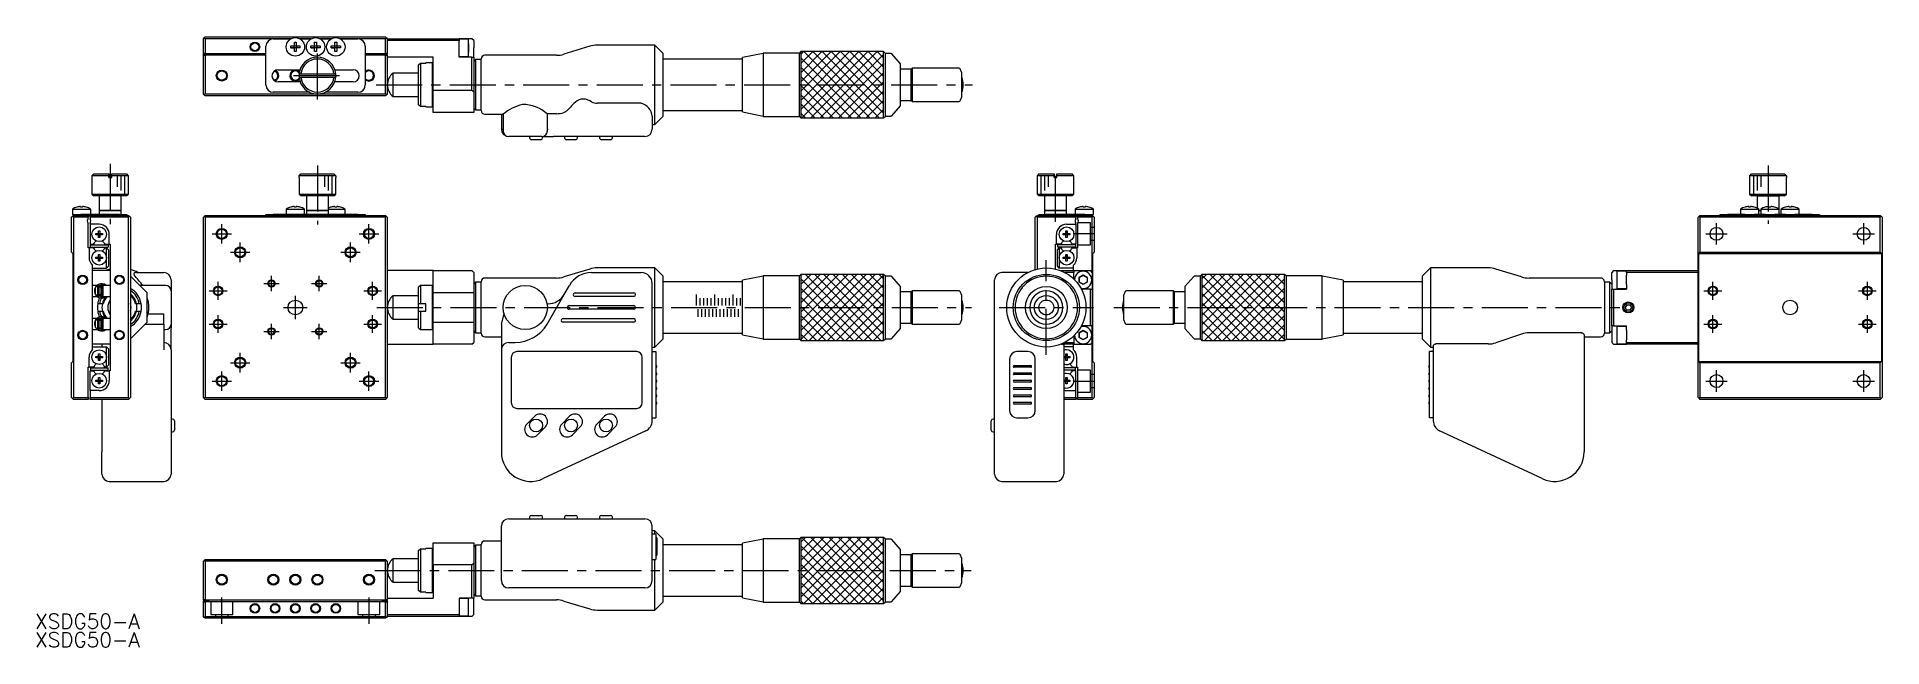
# Model space of a CAD drawing. Extents: x 17 to 518, y 13 to 179.
import ezdxf

# ---------------------------------------------------------------- set-up
doc = ezdxf.new("R2010")
doc.units = 0
doc.header["$LTSCALE"] = 10
doc.linetypes.add('CENTER', pattern=[2, 1.25, -0.25, 0.25, -0.25])
doc.linetypes.add('DASHED', pattern=[3.5, 2, -1.5])
doc.layers.get('0').update_dxf_attribs({"linetype": 'CONTINUOUS'})
doc.layers.add('CENTER', color=1, linetype='CENTER')
doc.styles.get("Standard").update_dxf_attribs({"font": 'txt.shx', "bigfont": '@extfont2.shx'})

msp = doc.modelspace()

# ---------------------------------------------------------------- texts
at = {"color": 7, "linetype": 'CONTINUOUS'}
for p in [(16.076563, 18.216667), (16.076563, 13.216667)]:
    msp.add_text('XSDG50-A', height=4, dxfattribs=at).set_placement(p)

# ---------------------------------------------------------------- linework, layer by layer
at = {"color": 7, "linetype": 'CONTINUOUS'}
for p, q in [((61.844929, 178.475), (62.094929, 178.725)), ((61.844929, 174.475), (61.844929, 178.475)), ((62.094929, 178.725), (62.344929, 178.975)), ((62.094929, 178.725), (62.344929, 178.475)), ((62.344929, 178.975), (111.344929, 178.975)), ((62.344929, 178.475), (62.344929, 174.475)), ((85.657495, 178.475), (62.344929, 178.475)), ((78.844929, 165.925), (78.844929, 176.425)), ((80.844929, 178.425), (85.569194, 178.425)), ((85.58634, 176.015), (85.58634, 176.535)), ((85.58634, 176.535), (86.584929, 176.535)), ((86.584929, 176.015), (85.58634, 176.015)), ((85.58634, 176.015), (86.543555, 176.015)), ((86.543555, 176.015), (86.543555, 176.535)), ((86.584929, 176.015), (86.543555, 176.015)), ((86.584929, 177.53359), (87.104929, 177.53359)), ((86.584929, 176.535), (86.584929, 177.53359)), ((86.584929, 176.576375), (87.104929, 176.576375)), ((86.584929, 175.01641), (86.584929, 176.015)), ((87.104929, 175.973625), (86.584929, 175.973625)), ((87.104929, 177.53359), (87.104929, 176.535)), ((87.104929, 176.535), (88.103519, 176.535)), ((87.104929, 176.015), (87.104929, 175.01641)), ((88.103519, 176.015), (87.104929, 176.015)), ((87.146304, 176.015), (87.104929, 176.015)), ((87.146304, 176.535), (87.146304, 176.015)), ((88.103519, 176.015), (87.146304, 176.015)), ((91.157495, 178.475), (88.032364, 178.475)), ((88.103519, 176.535), (88.103519, 176.015)), ((88.120665, 178.425), (91.069194, 178.425)), ((91.08634, 176.015), (91.08634, 176.535)), ((91.08634, 176.535), (92.084929, 176.535)), ((92.084929, 176.015), (91.08634, 176.015)), ((91.08634, 176.015), (92.043555, 176.015)), ((92.043555, 176.015), (92.043555, 176.535)), ((92.084929, 176.015), (92.043555, 176.015)), ((92.084929, 177.53359), (92.604929, 177.53359)), ((92.084929, 176.535), (92.084929, 177.53359)), ((92.084929, 176.576375), (92.604929, 176.576375)), ((92.084929, 175.01641), (92.084929, 176.015)), ((92.604929, 175.973625), (92.084929, 175.973625)), ((92.604929, 177.53359), (92.604929, 176.535)), ((92.604929, 176.535), (93.603519, 176.535)), ((92.604929, 176.015), (92.604929, 175.01641)), ((93.603519, 176.015), (92.604929, 176.015)), ((92.646304, 176.015), (92.604929, 176.015)), ((92.646304, 176.535), (92.646304, 176.015)), ((93.603519, 176.015), (92.646304, 176.015)), ((96.657495, 178.475), (93.532364, 178.475)), ((93.603519, 176.535), (93.603519, 176.015)), ((93.620665, 178.425), (96.569194, 178.425)), ((96.58634, 176.015), (96.58634, 176.535)), ((96.58634, 176.535), (97.584929, 176.535)), ((97.584929, 176.015), (96.58634, 176.015)), ((96.58634, 176.015), (97.543555, 176.015)), ((97.543555, 176.015), (97.543555, 176.535)), ((97.584929, 176.015), (97.543555, 176.015)), ((97.584929, 177.53359), (98.104929, 177.53359)), ((97.584929, 176.535), (97.584929, 177.53359)), ((97.584929, 176.576375), (98.104929, 176.576375)), ((97.584929, 175.01641), (97.584929, 176.015)), ((98.104929, 175.973625), (97.584929, 175.973625)), ((98.104929, 177.53359), (98.104929, 176.535)), ((98.104929, 176.535), (99.103519, 176.535)), ((98.104929, 176.015), (98.104929, 175.01641)), ((99.103519, 176.015), (98.104929, 176.015)), ((98.146304, 176.015), (98.104929, 176.015)), ((98.146304, 176.535), (98.146304, 176.015)), ((99.103519, 176.015), (98.146304, 176.015)), ((111.344929, 178.475), (99.032364, 178.475)), ((99.103519, 176.535), (99.103519, 176.015)), ((99.120665, 178.425), (103.844929, 178.425)), ((105.844929, 176.425), (105.844929, 165.925)), ((111.344929, 178.975), (111.594929, 178.725)), ((111.344929, 178.475), (111.594929, 178.725)), ((111.344929, 174.475), (111.344929, 178.475)), ((111.594929, 178.725), (111.844929, 178.475)), ((111.844929, 178.475), (131.344929, 178.475)), ((111.844929, 178.475), (111.844929, 174.475)), ((131.344929, 177.975), (111.844929, 177.975)), ((131.344929, 178.475), (131.344929, 177.975)), ((134.844929, 178.475), (131.344929, 178.475)), ((133.944929, 178.325), (131.344929, 178.325)), ((131.344929, 173.475), (131.344929, 177.975)), ((133.944929, 173.625), (133.944929, 178.325)), ((133.944929, 173.625), (133.944929, 178.325)), ((133.944929, 177.075), (133.944929, 175.975)), ((133.944929, 175.975), (133.944929, 177.075)), ((133.944929, 174.875), (133.944929, 175.975)), ((133.944929, 175.975), (133.944929, 174.875)), ((135.344929, 177.975), (134.844929, 178.475)), ((135.344929, 177.975), (135.344929, 175.975)), ((135.344929, 173.475), (135.344929, 175.975)), ((166.844984, 176.419461), (159.844875, 174.280539)), ((184.594929, 176.725), (168.890513, 176.725)), ((184.594929, 155.225), (184.594929, 176.725)), ((186.844929, 174.475), (184.594929, 176.725)), ((62.344929, 174.475), (61.844929, 174.475)), ((61.844929, 174.225), (61.844929, 174.475)), ((61.844929, 174.225), (63.244929, 174.225)), ((61.844929, 173.975), (61.844929, 174.225)), ((61.844929, 163.475), (61.844929, 173.975)), ((61.844929, 173.975), (62.344929, 173.975)), ((62.344929, 174.475), (78.844929, 174.475)), ((62.344929, 173.975), (62.344929, 163.475)), ((78.844929, 173.975), (62.344929, 173.975)), ((63.244929, 173.975), (63.244929, 174.225)), ((87.104929, 175.01641), (86.584929, 175.01641)), ((92.604929, 175.01641), (92.084929, 175.01641)), ((98.104929, 175.01641), (97.584929, 175.01641)), ((105.844929, 174.475), (111.344929, 174.475)), ((111.344929, 173.975), (105.844929, 173.975)), ((111.844929, 174.225), (110.444929, 174.225)), ((110.444929, 173.975), (110.444929, 174.225)), ((111.844929, 174.475), (111.344929, 174.475)), ((111.344929, 163.475), (111.344929, 173.975)), ((111.344929, 173.975), (111.844929, 173.975)), ((111.844929, 174.475), (111.844929, 174.225)), ((111.844929, 173.975), (111.844929, 174.225)), ((111.844929, 173.975), (111.844929, 163.475)), ((124.344929, 173.475), (111.844929, 173.475)), ((120.344929, 171.383327), (120.844929, 171.89108)), ((120.344929, 160.566673), (120.344929, 171.383327)), ((120.844929, 171.89108), (120.844929, 160.05892)), ((120.844929, 171.89108), (122.344929, 171.89108)), ((122.344929, 171.89108), (122.344929, 171.975)), ((124.144929, 171.975), (122.344929, 171.975)), ((124.144929, 159.975), (124.144929, 171.975)), ((124.344929, 171.775), (124.144929, 171.975)), ((124.344929, 164.475), (124.344929, 173.475)), ((131.344929, 173.625), (133.944929, 173.625)), ((134.844929, 173.475), (131.344929, 173.475)), ((134.844929, 164.475), (134.844929, 173.475)), ((134.844929, 173.475), (135.344929, 173.475)), ((135.344929, 173.475), (135.344929, 163.975)), ((135.844929, 172.825), (135.344929, 172.325)), ((135.844929, 172.825), (135.844929, 159.125)), ((137.344929, 172.825), (135.844929, 172.825)), ((137.344929, 158.975), (137.344929, 172.975)), ((157.799346, 173.975), (138.344929, 173.975)), ((186.844929, 157.475), (186.844929, 174.475)), ((208.344929, 172.975), (186.844929, 172.975)), ((214.044929, 174.475), (208.344929, 173.367032)), ((208.344929, 158.582968), (208.344929, 173.367032)), ((214.044929, 174.575), (214.044929, 157.375)), ((223.844929, 174.575), (214.044929, 174.575)), ((224.244929, 174.975), (223.844929, 174.575)), ((223.844929, 157.375), (223.844929, 174.575)), ((224.244929, 174.975), (224.244929, 156.975)), ((246.744929, 174.975), (224.244929, 174.975)), ((246.744929, 156.975), (246.744929, 174.975)), ((247.244929, 174.475), (246.744929, 174.975)), ((247.244929, 157.475), (247.244929, 174.475)), ((248.710608, 174.475), (247.244929, 174.475)), ((251.344929, 171.675), (248.93439, 174.374805)), ((251.344929, 160.275), (251.344929, 171.675)), ((82.144929, 170.075), (88.107842, 170.075)), ((88.142802, 166.775), (82.144929, 166.775)), ((88.362742, 168.875), (87.860955, 168.875)), ((87.860955, 168.075), (88.362742, 168.075)), ((87.860955, 168.075), (97.828904, 168.075)), ((97.327116, 168.875), (88.362742, 168.875)), ((88.362742, 168.075), (97.327116, 168.075)), ((97.828904, 168.875), (97.327116, 168.875)), ((97.327116, 168.075), (97.828904, 168.075)), ((102.544929, 166.775), (97.547057, 166.775)), ((97.582017, 170.075), (102.544929, 170.075)), ((113.411953, 162.8), (113.411953, 169.15)), ((120.344929, 169.15), (113.411953, 169.15)), ((254.244929, 170.225), (251.344929, 170.225)), ((254.494929, 170.475), (254.244929, 170.225)), ((254.244929, 161.725), (254.244929, 170.225)), ((254.494929, 170.475), (254.494929, 161.475)), ((267.304725, 170.475), (254.494929, 170.475)), ((268.044929, 169.225), (267.579843, 170.294625)), ((268.044929, 162.725), (268.044929, 169.225)), ((62.094929, 163.225), (61.844929, 163.475)), ((62.344929, 163.475), (62.094929, 163.225)), ((62.344929, 162.975), (62.094929, 163.225)), ((62.344929, 163.475), (92.844929, 163.475)), ((111.344929, 162.975), (62.344929, 162.975)), ((90.771888, 163.925), (80.844929, 163.925)), ((92.844929, 163.475), (111.344929, 163.475)), ((103.844929, 163.925), (94.917971, 163.925)), ((111.594929, 163.225), (111.344929, 163.475)), ((111.594929, 163.225), (111.344929, 162.975)), ((111.844929, 163.475), (111.594929, 163.225)), ((113.411953, 162.8), (120.344929, 162.8)), ((120.844929, 160.05892), (120.344929, 160.566673)), ((124.344929, 164.475), (134.844929, 164.475)), ((124.344929, 158.475), (124.344929, 164.475)), ((135.344929, 163.975), (134.844929, 164.475)), ((135.344929, 163.975), (135.344929, 158.475)), ((167.386381, 161.30341), (166.844984, 161.58926)), ((180.844929, 160.943847), (168.890513, 160.943847)), ((251.344929, 161.725), (254.244929, 161.725)), ((254.244929, 161.725), (254.494929, 161.475)), ((254.494929, 161.475), (267.304725, 161.475)), ((267.579843, 161.655375), (268.044929, 162.725)), ((122.344929, 160.05892), (120.844929, 160.05892)), ((122.344929, 159.975), (122.344929, 160.05892)), ((122.344929, 159.975), (124.144929, 159.975)), ((124.144929, 159.975), (124.344929, 160.175)), ((135.344929, 158.475), (124.344929, 158.475)), ((135.344929, 159.625), (135.844929, 159.125)), ((135.844929, 159.125), (137.344929, 159.125)), ((138.344929, 157.975), (143.344929, 157.975)), ((142.844929, 157.975), (142.844929, 153.925)), ((143.344929, 157.975), (143.344929, 153.425)), ((155.261009, 158.037746), (155.261009, 153.925)), ((155.550701, 158.037746), (155.261009, 158.037746)), ((157.799346, 158.123484), (155.550701, 158.037746)), ((159.880828, 158.430825), (159.844875, 158.414771)), ((160.073127, 158.528328), (159.880828, 158.430825)), ((160.262742, 158.640072), (160.073127, 158.528328)), ((160.44931, 158.765841), (160.262742, 158.640072)), ((160.632474, 158.905397), (160.44931, 158.765841)), ((160.811885, 159.058471), (160.632474, 158.905397)), ((160.987199, 159.224771), (160.811885, 159.058471)), ((161.158081, 159.40398), (160.987199, 159.224771)), ((161.324204, 159.595753), (161.158081, 159.40398)), ((183.844929, 157.412728), (183.844929, 153.925)), ((184.594929, 155.225), (186.844929, 157.475)), ((186.844929, 158.975), (208.344929, 158.975)), ((208.344929, 158.582968), (214.044929, 157.475)), ((214.044929, 157.375), (223.844929, 157.375)), ((223.844929, 157.375), (224.244929, 156.975)), ((224.244929, 156.975), (246.744929, 156.975)), ((246.744929, 156.975), (247.244929, 157.475)), ((247.244929, 157.475), (248.710608, 157.475)), ((248.93439, 157.575195), (251.344929, 160.275)), ((142.844929, 153.925), (143.344929, 153.925)), ((153.844929, 151.925), (144.844929, 151.925)), ((150.534269, 151.925), (150.534269, 151.525)), ((153.534269, 151.025), (151.034269, 151.025)), ((153.844929, 151.925), (156.994077, 151.925)), ((154.034269, 151.525), (154.034269, 151.925)), ((155.261009, 153.925), (155.550701, 153.925)), ((155.344929, 153.425), (155.344929, 153.925)), ((163.056254, 151.925), (156.994077, 151.925)), ((160.034269, 151.925), (160.034269, 151.525)), ((163.034269, 151.025), (160.534269, 151.025)), ((167.386381, 151.925), (163.056254, 151.925)), ((163.534269, 151.525), (163.534269, 151.925)), ((180.844929, 151.925), (167.386381, 151.925)), ((169.534269, 151.925), (169.534269, 151.525)), ((172.534269, 151.025), (170.034269, 151.025)), ((173.034269, 151.525), (173.034269, 151.925)), ((181.844929, 151.925), (180.844929, 151.925)), ((183.844929, 155.225), (184.594929, 155.225)), ((32.025, 141.775), (31.525, 141.275)), ((36.125, 141.275), (31.525, 141.275)), ((31.525, 141.275), (31.525, 136.275)), ((32.025, 141.775), (36.125, 141.775)), ((36.125, 141.275), (36.125, 141.775)), ((36.125, 141.775), (36.125, 141.275)), ((36.125, 140.775), (36.125, 141.275)), ((36.125, 141.275), (36.125, 140.775)), ((36.125, 140.775), (36.925, 140.775)), ((36.925, 141.775), (41.025, 141.775)), ((36.925, 141.275), (36.925, 141.775)), ((41.525, 141.275), (36.925, 141.275)), ((36.925, 140.775), (36.925, 141.275)), ((41.525, 141.275), (41.025, 141.775)), ((41.525, 136.275), (41.525, 141.275)), ((87.844929, 140.775), (87.860955, 140.775)), ((87.844929, 140.775), (87.860955, 140.775)), ((87.844929, 140.775), (87.844929, 136.275)), ((87.860955, 141.275), (88.362742, 141.775)), ((97.828904, 141.275), (87.860955, 141.275)), ((87.860955, 140.775), (87.860955, 141.275)), ((88.362742, 141.775), (97.327116, 141.775)), ((88.362742, 141.775), (97.327116, 141.775)), ((97.327116, 141.775), (97.828904, 141.275)), ((97.828904, 141.275), (97.828904, 140.775)), ((97.828904, 140.775), (97.844929, 140.775)), ((97.828904, 140.775), (97.844929, 140.775)), ((97.844929, 136.275), (97.844929, 140.775)), ((288.975, 141.775), (288.475, 141.275)), ((293.075, 141.275), (288.475, 141.275)), ((288.475, 141.275), (288.475, 136.275)), ((288.975, 141.775), (293.075, 141.775)), ((293.075, 141.275), (293.075, 141.775)), ((293.075, 141.775), (293.075, 141.275)), ((293.075, 140.775), (293.075, 141.275)), ((293.075, 141.275), (293.075, 140.775)), ((293.075, 140.775), (293.875, 140.775)), ((293.875, 141.775), (297.975, 141.775)), ((293.875, 141.275), (293.875, 141.775)), ((298.475, 141.275), (293.875, 141.275)), ((293.875, 140.775), (293.875, 141.275)), ((298.475, 141.275), (297.975, 141.775)), ((298.475, 136.275), (298.475, 141.275)), ((482.155071, 140.775), (482.171096, 140.775)), ((482.155071, 140.775), (482.155071, 136.275)), ((482.171096, 141.275), (482.672884, 141.775)), ((482.171096, 140.775), (482.171096, 141.275)), ((492.139045, 141.275), (482.171096, 141.275)), ((482.672884, 141.775), (491.637258, 141.775)), ((491.637258, 141.775), (492.139045, 141.275)), ((492.139045, 141.275), (492.139045, 140.775)), ((492.139045, 140.775), (492.155071, 140.775)), ((492.155071, 136.275), (492.155071, 140.775)), ((31.525, 136.275), (36.525, 136.275)), ((31.525, 136.275), (32.025, 135.775)), ((36.525, 135.775), (32.025, 135.775)), ((33.525, 135.775), (33.525, 131.775)), ((36.525, 136.275), (41.525, 136.275)), ((41.025, 135.775), (36.525, 135.775)), ((39.525, 131.775), (39.525, 135.775)), ((41.025, 135.775), (41.525, 136.275)), ((87.844929, 136.275), (97.844929, 136.275)), ((87.844929, 136.275), (88.344929, 135.775)), ((97.344929, 135.775), (88.344929, 135.775)), ((89.844929, 135.775), (89.844929, 131.775)), ((95.844929, 131.775), (95.844929, 135.775)), ((97.344929, 135.775), (97.844929, 136.275)), ((288.475, 136.275), (298.475, 136.275)), ((288.475, 136.275), (288.975, 135.775)), ((297.975, 135.775), (288.975, 135.775)), ((290.475, 135.775), (290.475, 131.775)), ((296.475, 131.775), (296.475, 135.775)), ((297.975, 135.775), (298.475, 136.275)), ((482.155071, 136.275), (492.155071, 136.275)), ((482.155071, 136.275), (482.655071, 135.775)), ((484.155071, 135.775), (482.655071, 135.775)), ((491.655071, 135.775), (482.655071, 135.775)), ((490.155071, 135.775), (484.155071, 135.775)), ((484.155071, 135.775), (490.155071, 135.775)), ((484.155071, 135.775), (484.155071, 132.456129)), ((491.655071, 135.775), (490.155071, 135.775)), ((490.155071, 132.166657), (490.155071, 135.775)), ((491.655071, 135.775), (492.155071, 136.275)), ((26.225, 132.166657), (31.225, 132.166657)), ((26.225, 132.166657), (26.225, 130.775)), ((26.225, 130.775), (26.575, 130.775)), ((26.275, 130.225), (26.525, 130.475)), ((26.525, 130.475), (30.525, 130.475)), ((26.575, 130.475), (26.575, 130.775)), ((26.575, 130.775), (28.575, 130.775)), ((27.46641, 132.737581), (27.463067, 132.744436)), ((28.465, 132.737581), (28.465, 132.909953)), ((28.985, 132.737581), (28.465, 132.737581)), ((29.8, 130.775), (28.575, 130.775)), ((28.985, 132.909953), (28.985, 132.737581)), ((39.075, 130.775), (29.8, 130.775)), ((29.986933, 132.744436), (29.98359, 132.737581)), ((30.525, 130.475), (31.025, 130.475)), ((30.525, 130.475), (30.525, 129.975)), ((31.025, 130.475), (41.525, 130.475)), ((31.025, 129.975), (31.025, 130.475)), ((31.225, 130.775), (31.225, 132.166657)), ((36.525, 131.775), (33.525, 131.775)), ((33.525, 131.775), (36.525, 131.775)), ((33.525, 131.775), (33.525, 130.775)), ((39.525, 131.775), (36.525, 131.775)), ((36.525, 131.775), (39.525, 131.775)), ((39.075, 130.775), (41.075, 130.775)), ((39.525, 130.775), (39.525, 131.775)), ((41.075, 130.775), (41.075, 130.475)), ((41.525, 130.475), (41.775, 130.225)), ((62.344929, 130.475), (62.094929, 130.225)), ((62.344929, 130.475), (111.344929, 130.475)), ((78.844929, 130.475), (78.844929, 130.775)), ((78.844929, 130.775), (80.844929, 130.775)), ((85.769929, 130.775), (80.844929, 130.775)), ((84.344929, 132.166657), (89.344929, 132.166657)), ((84.344929, 132.166657), (84.344929, 130.775)), ((85.58634, 132.737581), (85.582997, 132.744436)), ((85.58634, 132.737581), (85.582997, 132.744436)), ((87.919929, 130.775), (85.769929, 130.775)), ((86.584929, 132.737581), (86.584929, 132.909953)), ((87.104929, 132.737581), (86.584929, 132.737581)), ((87.104929, 132.909953), (87.104929, 132.737581)), ((91.269929, 130.775), (87.919929, 130.775)), ((88.106862, 132.744436), (88.103519, 132.737581)), ((88.106862, 132.744436), (88.103519, 132.737581)), ((89.344929, 130.775), (89.344929, 132.166657)), ((95.844929, 131.775), (89.844929, 131.775)), ((89.844929, 131.775), (95.844929, 131.775)), ((89.844929, 131.775), (89.844929, 130.775)), ((93.419929, 130.775), (91.269929, 130.775)), ((96.769929, 130.775), (93.419929, 130.775)), ((95.844929, 132.166657), (100.344929, 132.166657)), ((95.844929, 130.775), (95.844929, 131.775)), ((96.58634, 132.737581), (96.582997, 132.744436)), ((96.58634, 132.737581), (96.582997, 132.744436)), ((98.919929, 130.775), (96.769929, 130.775)), ((97.584929, 132.737581), (97.584929, 132.909953)), ((98.104929, 132.737581), (97.584929, 132.737581)), ((98.104929, 132.909953), (98.104929, 132.737581)), ((103.844929, 130.775), (98.919929, 130.775)), ((99.106862, 132.744436), (99.103519, 132.737581)), ((99.106862, 132.744436), (99.103519, 132.737581)), ((100.344929, 130.775), (100.344929, 132.166657)), ((103.844929, 130.775), (105.844929, 130.775)), ((105.844929, 130.775), (105.844929, 130.475)), ((111.594929, 130.225), (111.344929, 130.475)), ((288.225, 130.225), (288.475, 130.475)), ((288.475, 130.475), (298.975, 130.475)), ((288.925, 130.475), (288.925, 130.775)), ((288.925, 130.775), (290.925, 130.775)), ((296.475, 131.775), (290.475, 131.775)), ((290.475, 131.775), (296.475, 131.775)), ((290.475, 131.775), (290.475, 130.775)), ((300.2, 130.775), (290.925, 130.775)), ((296.475, 130.775), (296.475, 131.775)), ((298.775, 132.166657), (303.775, 132.166657)), ((298.775, 132.166657), (298.775, 130.775)), ((298.975, 130.475), (299.475, 130.475)), ((298.975, 130.475), (298.975, 129.975)), ((299.475, 129.975), (299.475, 130.475)), ((299.475, 130.475), (303.475, 130.475)), ((300.01641, 132.737581), (300.013067, 132.744436)), ((301.425, 130.775), (300.2, 130.775)), ((301.015, 132.737581), (301.015, 132.909953)), ((301.535, 132.737581), (301.015, 132.737581)), ((301.425, 130.775), (303.425, 130.775)), ((301.535, 132.909953), (301.535, 132.737581)), ((302.536933, 132.744436), (302.53359, 132.737581)), ((303.425, 130.775), (303.425, 130.475)), ((303.425, 130.775), (303.775, 130.775)), ((303.475, 130.475), (303.725, 130.225)), ((303.775, 130.775), (303.775, 132.166657)), ((468.655071, 130.475), (468.405071, 130.225)), ((468.655071, 130.475), (517.655071, 130.475)), ((474.155071, 130.475), (474.155071, 130.775)), ((474.155071, 130.775), (476.155071, 130.775)), ((480.879335, 130.775), (476.155071, 130.775)), ((479.655071, 132.166657), (482.155071, 132.166657)), ((479.655071, 132.166657), (479.655071, 130.775)), ((480.879335, 130.775), (482.155071, 130.775)), ((480.896481, 132.737581), (480.893138, 132.744436)), ((481.895071, 132.737581), (481.895071, 132.909953)), ((482.415071, 132.737581), (481.895071, 132.737581)), ((482.155071, 132.166657), (484.655071, 132.166657)), ((482.155071, 130.775), (483.430806, 130.775)), ((482.415071, 132.909953), (482.415071, 132.737581)), ((483.417003, 132.744436), (483.41366, 132.737581)), ((486.379335, 130.775), (483.430806, 130.775)), ((484.655071, 130.775), (484.655071, 132.166657)), ((485.155071, 131.775), (484.655071, 131.775)), ((484.655071, 131.775), (485.155071, 131.775)), ((485.155071, 132.166657), (487.655071, 132.166657)), ((485.155071, 132.166657), (485.155071, 130.775)), ((486.379335, 130.775), (487.655071, 130.775)), ((486.396481, 132.737581), (486.393138, 132.744436)), ((487.395071, 132.737581), (487.395071, 132.909953)), ((487.915071, 132.737581), (487.395071, 132.737581)), ((487.655071, 132.166657), (490.155071, 132.166657)), ((487.655071, 130.775), (488.930806, 130.775)), ((487.915071, 132.909953), (487.915071, 132.737581)), ((488.917003, 132.744436), (488.91366, 132.737581)), ((491.879335, 130.775), (488.930806, 130.775)), ((490.155071, 130.775), (490.155071, 132.166657)), ((490.655071, 132.166657), (493.155071, 132.166657)), ((490.655071, 132.166657), (490.655071, 130.775)), ((491.879335, 130.775), (493.155071, 130.775)), ((491.896481, 132.737581), (491.893138, 132.744436)), ((492.895071, 132.737581), (492.895071, 132.909953)), ((493.415071, 132.737581), (492.895071, 132.737581)), ((493.155071, 132.166657), (495.655071, 132.166657)), ((493.155071, 130.775), (494.430806, 130.775)), ((493.415071, 132.909953), (493.415071, 132.737581)), ((494.417003, 132.744436), (494.41366, 132.737581)), ((499.155071, 130.775), (494.430806, 130.775)), ((495.655071, 130.775), (495.655071, 132.166657)), ((499.155071, 130.775), (501.155071, 130.775)), ((501.155071, 130.775), (501.155071, 130.475)), ((517.905071, 130.225), (517.655071, 130.475)), ((26.275, 130.225), (26.025, 129.975)), ((26.025, 120.475), (26.025, 129.975)), ((26.525, 129.975), (26.275, 130.225)), ((26.525, 129.975), (26.525, 80.975)), ((30.525, 129.975), (26.525, 129.975)), ((30.525, 129.636438), (30.525, 129.975)), ((30.525, 121.675), (30.525, 128.313562)), ((41.525, 129.975), (31.025, 129.975)), ((31.025, 129.975), (31.025, 129.575)), ((31.025, 128.375), (31.025, 128.075)), ((33.525, 128.075), (31.025, 128.075)), ((31.025, 128.075), (31.025, 122.675)), ((32.638639, 125.555), (33.345, 125.555)), ((32.638639, 125.195), (32.638639, 125.555)), ((33.345, 126.261361), (33.705, 126.261361)), ((33.345, 125.555), (33.345, 126.261361)), ((33.355372, 125.544628), (33.345, 125.555)), ((33.355372, 125.205372), (33.355372, 125.544628)), ((33.355372, 125.544628), (33.694628, 125.544628)), ((33.694628, 125.544628), (33.705, 125.555)), ((33.694628, 125.544628), (33.694628, 125.205372)), ((33.705, 126.261361), (33.705, 125.555)), ((33.705, 126.261361), (33.705, 125.555)), ((33.705, 125.555), (34.411361, 125.555)), ((34.411361, 125.555), (34.411361, 125.195)), ((41.775, 130.225), (41.525, 129.975)), ((41.525, 80.975), (41.525, 129.975)), ((42.025, 129.975), (41.775, 130.225)), ((42.025, 129.975), (42.025, 80.975)), ((62.094929, 130.225), (61.844929, 129.975)), ((61.844929, 80.975), (61.844929, 129.975)), ((62.344929, 129.975), (62.094929, 130.225)), ((62.344929, 129.975), (62.344929, 80.975)), ((111.344929, 129.975), (62.344929, 129.975)), ((111.594929, 130.225), (111.344929, 129.975)), ((111.344929, 80.975), (111.344929, 129.975)), ((111.844929, 129.975), (111.594929, 130.225)), ((111.844929, 129.975), (111.844929, 80.975)), ((288.225, 130.225), (287.975, 129.975)), ((287.975, 115.797911), (287.975, 129.975)), ((288.475, 129.975), (288.225, 130.225)), ((298.975, 129.975), (288.475, 129.975)), ((288.475, 129.975), (288.475, 115.930262)), ((295.588639, 125.195), (295.588639, 125.555)), ((295.588639, 125.555), (296.295, 125.555)), ((296.295, 126.261361), (296.655, 126.261361)), ((296.295, 125.555), (296.295, 126.261361)), ((296.295, 126.261361), (296.295, 125.555)), ((296.305372, 125.544628), (296.295, 125.555)), ((296.305372, 125.544628), (296.644628, 125.544628)), ((296.305372, 125.205372), (296.305372, 125.544628)), ((296.475, 128.075), (298.975, 128.075)), ((296.644628, 125.544628), (296.655, 125.555)), ((296.644628, 125.544628), (296.644628, 125.205372)), ((296.655, 126.261361), (296.655, 125.555)), ((296.655, 125.555), (297.361361, 125.555)), ((297.361361, 125.555), (297.361361, 125.195)), ((298.975, 129.575), (298.975, 129.975)), ((298.975, 128.075), (298.975, 128.375)), ((298.975, 128.075), (298.975, 122.675)), ((299.475, 129.975), (299.475, 129.636438)), ((303.475, 129.975), (299.475, 129.975)), ((299.475, 128.313562), (299.475, 121.675)), ((303.725, 130.225), (303.475, 129.975)), ((303.475, 114.975), (303.475, 129.975)), ((303.975, 129.975), (303.725, 130.225)), ((303.975, 129.975), (303.975, 120.475)), ((468.405071, 130.225), (468.155071, 129.975)), ((468.155071, 114.975), (468.155071, 129.975)), ((468.655071, 129.975), (468.405071, 130.225)), ((468.655071, 129.975), (468.655071, 120.475)), ((517.655071, 129.975), (468.655071, 129.975)), ((517.905071, 130.225), (517.655071, 129.975)), ((517.655071, 120.475), (517.655071, 129.975)), ((518.155071, 129.975), (517.905071, 130.225)), ((518.155071, 129.975), (518.155071, 80.975)), ((26.025, 120.475), (26.375, 120.125)), ((30.775, 121.675), (30.525, 121.675)), ((30.775, 121.675), (30.775, 118.975)), ((31.980588, 121.675), (30.775, 121.675)), ((31.025, 122.675), (31.980588, 122.675)), ((31.125, 122.475), (35.925, 122.475)), ((31.125, 121.875), (31.125, 122.475)), ((31.125, 121.875), (35.925, 121.875)), ((31.980588, 122.675), (32.150185, 122.96875)), ((32.150185, 121.38125), (31.980588, 121.675)), ((33.345, 125.195), (32.638639, 125.195)), ((33.355372, 125.205372), (33.345, 125.195)), ((33.345, 124.488639), (33.345, 125.195)), ((33.705, 124.488639), (33.345, 124.488639)), ((33.694628, 125.205372), (33.355372, 125.205372)), ((33.694628, 125.205372), (33.705, 125.195)), ((33.705, 125.195), (33.705, 124.488639)), ((34.411361, 125.195), (33.705, 125.195)), ((33.705, 124.488639), (33.705, 125.195)), ((34.899815, 122.96875), (35.069412, 122.675)), ((35.069412, 121.675), (34.899815, 121.38125)), ((35.069412, 122.675), (36.275, 122.675)), ((35.525, 121.675), (35.069412, 121.675)), ((35.525, 118.975), (35.525, 121.675)), ((35.525, 121.675), (36.025, 121.175)), ((35.925, 122.475), (35.925, 121.875)), ((36.025, 121.175), (36.025, 116.675)), ((36.275, 122.675), (36.275, 125.325)), ((36.275, 122.675), (36.525, 122.675)), ((36.525, 122.675), (36.525, 120.475)), ((36.525, 120.475), (36.525, 88.275)), ((293.475, 122.675), (293.725, 122.675)), ((293.475, 120.475), (293.475, 122.675)), ((293.475, 115.930262), (293.475, 120.475)), ((293.725, 122.675), (293.725, 125.325)), ((294.930588, 122.675), (293.725, 122.675)), ((293.975, 121.175), (294.475, 121.675)), ((293.975, 116.675), (293.975, 121.175)), ((298.875, 122.475), (294.075, 122.475)), ((294.075, 121.875), (294.075, 122.475)), ((298.875, 121.875), (294.075, 121.875)), ((294.475, 121.675), (294.475, 118.975)), ((294.475, 121.675), (294.930588, 121.675)), ((295.100185, 122.96875), (294.930588, 122.675)), ((294.930588, 121.675), (295.100185, 121.38125)), ((296.295, 125.195), (295.588639, 125.195)), ((296.305372, 125.205372), (296.295, 125.195)), ((296.295, 124.488639), (296.295, 125.195)), ((296.295, 124.488639), (296.295, 125.195)), ((296.655, 124.488639), (296.295, 124.488639)), ((296.644628, 125.205372), (296.305372, 125.205372)), ((296.644628, 125.205372), (296.655, 125.195)), ((296.655, 125.195), (296.655, 124.488639)), ((297.361361, 125.195), (296.655, 125.195)), ((298.019412, 122.675), (297.849815, 122.96875)), ((297.849815, 121.38125), (298.019412, 121.675)), ((298.975, 122.675), (298.019412, 122.675)), ((298.019412, 121.675), (299.225, 121.675)), ((298.875, 122.475), (298.875, 121.875)), ((299.225, 121.675), (299.225, 118.975)), ((299.475, 121.675), (299.225, 121.675)), ((303.625, 120.125), (303.975, 120.475)), ((468.305071, 120.125), (468.655071, 120.475)), ((468.655071, 120.475), (517.655071, 120.475)), ((517.655071, 120.475), (518.005071, 120.125)), ((26.375, 120.125), (26.375, 90.825)), ((31.725, 94.054062), (31.725, 116.895938)), ((31.725, 116.175), (35.525, 116.175)), ((36.525, 115.475), (31.725, 115.475)), ((32.638639, 119.155), (33.345, 119.155)), ((32.638639, 118.795), (32.638639, 119.155)), ((33.345, 118.795), (32.638639, 118.795)), ((33.345, 119.861361), (33.705, 119.861361)), ((33.345, 119.155), (33.345, 119.861361)), ((33.355372, 119.144628), (33.345, 119.155)), ((33.355372, 118.805372), (33.345, 118.795)), ((33.345, 118.088639), (33.345, 118.795)), ((33.705, 118.088639), (33.345, 118.088639)), ((33.355372, 118.805372), (33.355372, 119.144628)), ((33.355372, 119.144628), (33.694628, 119.144628)), ((33.694628, 118.805372), (33.355372, 118.805372)), ((33.694628, 119.144628), (33.705, 119.155)), ((33.694628, 119.144628), (33.694628, 118.805372)), ((33.694628, 118.805372), (33.705, 118.795)), ((33.705, 119.861361), (33.705, 119.155)), ((33.705, 119.861361), (33.705, 119.155)), ((33.705, 119.155), (34.411361, 119.155)), ((33.705, 118.795), (33.705, 118.088639)), ((34.411361, 118.795), (33.705, 118.795)), ((33.705, 118.088639), (33.705, 118.795)), ((34.411361, 119.155), (34.411361, 118.795)), ((35.525, 116.175), (35.525, 118.975)), ((36.025, 116.675), (35.525, 116.175)), ((124.344929, 115.475), (111.844929, 115.475)), ((124.344929, 109.475), (124.344929, 115.475)), ((124.344929, 115.475), (134.844929, 115.475)), ((135.344929, 114.975), (134.844929, 115.475)), ((166.844984, 115.919461), (159.844875, 113.780539)), ((184.594929, 116.225), (168.890513, 116.225)), ((184.594929, 94.725), (184.594929, 116.225)), ((186.844929, 113.975), (184.594929, 116.225)), ((294.475, 116.175), (293.975, 116.675)), ((294.475, 118.975), (294.475, 116.175)), ((298.275, 116.175), (294.475, 116.175)), ((294.919933, 115.475), (298.475, 115.475)), ((295.588639, 118.795), (295.588639, 119.155)), ((295.588639, 119.155), (296.295, 119.155)), ((296.295, 118.795), (295.588639, 118.795)), ((296.295, 119.861361), (296.655, 119.861361)), ((296.295, 119.155), (296.295, 119.861361)), ((296.295, 119.861361), (296.295, 119.155)), ((296.305372, 119.144628), (296.295, 119.155)), ((296.305372, 118.805372), (296.295, 118.795)), ((296.295, 118.088639), (296.295, 118.795)), ((296.295, 118.088639), (296.295, 118.795)), ((296.655, 118.088639), (296.295, 118.088639)), ((296.305372, 119.144628), (296.644628, 119.144628)), ((296.305372, 118.805372), (296.305372, 119.144628)), ((296.644628, 118.805372), (296.305372, 118.805372)), ((296.644628, 119.144628), (296.655, 119.155)), ((296.644628, 119.144628), (296.644628, 118.805372)), ((296.644628, 118.805372), (296.655, 118.795)), ((296.655, 119.861361), (296.655, 119.155)), ((296.655, 119.155), (297.361361, 119.155)), ((296.655, 118.795), (296.655, 118.088639)), ((297.361361, 118.795), (296.655, 118.795)), ((297.361361, 119.155), (297.361361, 118.795)), ((298.275, 116.895938), (298.275, 115.475)), ((298.475, 115.475), (298.475, 114.975)), ((298.475, 115.475), (302.975, 115.475)), ((303.475, 114.975), (302.975, 115.475)), ((303.625, 90.825), (303.625, 120.125)), ((395.405071, 116.225), (393.155071, 113.975)), ((395.405071, 116.225), (395.405071, 105.475)), ((411.109487, 116.225), (395.405071, 116.225)), ((420.155125, 113.780539), (413.155016, 115.919461)), ((445.155071, 115.475), (444.655071, 114.975)), ((445.155071, 115.475), (448.655071, 115.475)), ((448.655071, 115.475), (468.155071, 115.475)), ((448.655071, 114.975), (448.655071, 115.475)), ((468.305071, 90.825), (468.305071, 120.125)), ((468.305071, 120.125), (518.005071, 120.125)), ((518.005071, 120.125), (518.005071, 90.825)), ((32.923375, 111.475), (31.725, 111.475)), ((32.525, 110.891515), (33.025, 111.420683)), ((32.525, 109.058485), (32.525, 110.891515)), ((32.924534, 111.475), (32.924369, 111.475)), ((33.025, 111.475), (33.025, 111.420683)), ((33.525, 111.475), (33.025, 111.475)), ((33.025, 111.420683), (33.025, 108.529317)), ((33.524989, 111.389926), (33.977123, 111.521028)), ((33.525, 108.475), (33.525, 111.475)), ((33.97715, 110.975), (33.525, 110.975)), ((33.725, 110.975), (33.725, 111.475)), ((33.97715, 111.733046), (33.97715, 108.233046)), ((34.946029, 111.774002), (34.204486, 111.931727)), ((34.376469, 111.764885), (34.374711, 111.764049)), ((34.408058, 111.778901), (34.376469, 111.764885)), ((34.37715, 108.233046), (34.37715, 111.733046)), ((34.37715, 111.131435), (34.524968, 111.391361)), ((34.525, 110.975), (34.37715, 110.975)), ((34.440296, 111.791321), (34.408058, 111.778901)), ((34.473101, 111.802113), (34.440296, 111.791321)), ((34.506395, 111.811251), (34.473101, 111.802113)), ((34.540096, 111.818715), (34.506395, 111.811251)), ((34.525, 111.475), (34.525, 108.475)), ((36.525, 111.475), (34.525, 111.475)), ((34.57412, 111.824485), (34.540096, 111.818715)), ((34.608386, 111.828548), (34.57412, 111.824485)), ((34.642809, 111.830894), (34.608386, 111.828548)), ((34.677305, 111.831517), (34.642809, 111.830894)), ((34.711791, 111.830416), (34.677305, 111.831517)), ((34.746181, 111.827592), (34.711791, 111.830416)), ((34.780392, 111.823053), (34.746181, 111.827592)), ((34.814339, 111.816809), (34.780392, 111.823053)), ((34.84794, 111.808875), (34.814339, 111.816809)), ((34.844601, 111.486824), (34.838275, 111.475)), ((34.851062, 111.499329), (34.844601, 111.486824)), ((34.881113, 111.79927), (34.84794, 111.808875)), ((34.952827, 111.771089), (34.848806, 111.474982)), ((34.857617, 111.512435), (34.851062, 111.499329)), ((34.864223, 111.526057), (34.857617, 111.512435)), ((34.870838, 111.540106), (34.864223, 111.526057)), ((34.877418, 111.554491), (34.870838, 111.540106)), ((34.883921, 111.569119), (34.877418, 111.554491)), ((34.913774, 111.788017), (34.881113, 111.79927)), ((34.890305, 111.583895), (34.883921, 111.569119)), ((34.896528, 111.598723), (34.890305, 111.583895)), ((34.90255, 111.613508), (34.896528, 111.598723)), ((34.908332, 111.628153), (34.90255, 111.613508)), ((34.913837, 111.642564), (34.908332, 111.628153)), ((34.944164, 111.775863), (34.913774, 111.788017)), ((34.919029, 111.656646), (34.913837, 111.642564)), ((34.923874, 111.67031), (34.919029, 111.656646)), ((34.92834, 111.683465), (34.923874, 111.67031)), ((34.9324, 111.696027), (34.92834, 111.683465)), ((34.936026, 111.707915), (34.9324, 111.696027)), ((34.939194, 111.719052), (34.936026, 111.707915)), ((34.941886, 111.729364), (34.939194, 111.719052)), ((34.944082, 111.738786), (34.941886, 111.729364)), ((34.942832, 111.776144), (34.944824, 111.775489)), ((35.430799, 111.475034), (34.943724, 111.775011)), ((34.945769, 111.747256), (34.944082, 111.738786)), ((34.944824, 111.775489), (34.946303, 111.773644)), ((34.946936, 111.754719), (34.945769, 111.747256)), ((34.946303, 111.773644), (34.947258, 111.770621)), ((34.947576, 111.761128), (34.946936, 111.754719)), ((34.947258, 111.770621), (34.947683, 111.76644)), ((34.947683, 111.76644), (34.947576, 111.761128)), ((46.525, 109.475), (42.025, 113.975)), ((42.931744, 114.712457), (42.913686, 114.609674)), ((42.913686, 114.609674), (42.938712, 114.487929)), ((43.000714, 114.805821), (42.931744, 114.712457)), ((42.938712, 114.487929), (42.988481, 114.378836)), ((43.091019, 114.865389), (43.000714, 114.805821)), ((43.22607, 114.916517), (43.091019, 114.865389)), ((43.41074, 114.954032), (43.22607, 114.916517)), ((43.69659, 114.975), (43.41074, 114.954032)), ((43.69659, 114.975), (51.075, 114.975)), ((51.575, 111.475), (44.525, 111.475)), ((53.075, 112.975), (53.075, 110.475)), ((53.075, 110.475), (53.075, 109.975)), ((120.844929, 111.475), (120.344929, 110.975)), ((120.344929, 106.475), (120.344929, 110.975)), ((120.844929, 111.475), (120.844929, 106.475)), ((124.144929, 111.475), (120.844929, 111.475)), ((124.144929, 105.475), (124.144929, 111.475)), ((124.344929, 111.275), (124.144929, 111.475)), ((135.344929, 114.975), (135.344929, 109.475)), ((135.844929, 112.325), (135.344929, 111.825)), ((135.844929, 112.325), (135.844929, 98.625)), ((137.344929, 112.325), (135.844929, 112.325)), ((137.344929, 98.475), (137.344929, 112.475)), ((157.799346, 113.475), (138.344929, 113.475)), ((159.880828, 108.975), (161.324204, 111.475)), ((167.386381, 114.975), (180.844929, 114.975)), ((183.844929, 74.69734), (183.844929, 111.975)), ((186.844929, 96.975), (186.844929, 113.975)), ((208.344929, 112.475), (186.844929, 112.475)), ((214.044929, 113.975), (208.344929, 112.867032)), ((208.344929, 98.082968), (208.344929, 112.867032)), ((214.044929, 114.075), (214.044929, 96.875)), ((223.844929, 114.075), (214.044929, 114.075)), ((224.244929, 114.475), (223.844929, 114.075)), ((223.844929, 96.875), (223.844929, 114.075)), ((224.244929, 114.475), (224.244929, 96.475)), ((246.744929, 114.475), (224.244929, 114.475)), ((246.744929, 96.475), (246.744929, 114.475)), ((247.244929, 113.975), (246.744929, 114.475)), ((247.244929, 96.975), (247.244929, 113.975)), ((248.710608, 113.975), (247.244929, 113.975)), ((251.344929, 111.175), (248.93439, 113.874805)), ((251.344929, 99.775), (251.344929, 111.175)), ((276.925, 111.975), (276.925, 112.975)), ((276.925, 74.69734), (276.925, 111.975)), ((285.943847, 114.975), (278.925, 114.975)), ((298.475, 114.975), (296.006153, 114.975)), ((298.475, 113.176461), (298.475, 114.975)), ((299.875, 113.610085), (300.975, 114.245171)), ((300.975, 114.245171), (299.875, 113.610085)), ((299.875, 112.339915), (299.875, 113.610085)), ((299.875, 113.610085), (299.875, 112.339915)), ((300.975, 111.704829), (299.875, 112.339915)), ((300.975, 114.245171), (302.075, 113.610085)), ((302.075, 113.610085), (300.975, 114.245171)), ((302.075, 112.339915), (300.975, 111.704829)), ((302.975, 110.475), (300.975, 110.475)), ((302.075, 113.610085), (302.075, 112.339915)), ((302.975, 100.475), (302.975, 110.475)), ((302.975, 110.475), (303.475, 110.475)), ((303.475, 114.975), (303.475, 110.475)), ((303.475, 110.475), (303.475, 100.475)), ((331.06561, 113.874805), (328.655071, 111.175)), ((328.655071, 111.175), (328.655071, 105.475)), ((332.755071, 113.975), (331.289392, 113.975)), ((333.255071, 114.475), (332.755071, 113.975)), ((332.755071, 113.975), (332.755071, 96.975)), ((333.255071, 114.475), (333.255071, 105.475)), ((355.755071, 114.475), (333.255071, 114.475)), ((355.755071, 105.475), (355.755071, 114.475)), ((356.155071, 114.075), (355.755071, 114.475)), ((356.155071, 114.075), (356.155071, 105.475)), ((365.955071, 114.075), (356.155071, 114.075)), ((365.955071, 105.475), (365.955071, 114.075)), ((371.655071, 112.867032), (365.955071, 113.975)), ((371.655071, 112.867032), (371.655071, 105.475)), ((393.155071, 112.475), (371.655071, 112.475)), ((393.155071, 113.975), (393.155071, 105.475)), ((441.655071, 113.475), (422.200654, 113.475)), ((442.655071, 112.475), (442.655071, 105.475)), ((444.155071, 112.325), (442.655071, 112.325)), ((444.155071, 105.475), (444.155071, 112.325)), ((444.655071, 111.825), (444.155071, 112.325)), ((444.655071, 112.975), (444.655071, 114.975)), ((444.655071, 112.975), (444.655071, 110.475)), ((444.655071, 100.475), (444.655071, 110.475)), ((444.655071, 110.475), (445.155071, 110.475)), ((445.155071, 110.475), (445.155071, 100.475)), ((445.155071, 110.475), (448.655071, 110.475)), ((446.055071, 115.325), (446.055071, 112.975)), ((448.655071, 115.325), (446.055071, 115.325)), ((446.055071, 112.975), (446.055071, 110.625)), ((446.055071, 110.625), (448.655071, 110.625)), ((448.655071, 114.975), (448.655071, 114.275)), ((468.155071, 114.975), (448.655071, 114.975)), ((448.655071, 111.675), (448.655071, 114.275)), ((448.655071, 111.675), (448.655071, 110.475)), ((468.155071, 114.975), (468.155071, 95.975)), ((468.155071, 95.975), (468.155071, 114.975)), ((31.725, 108.475), (32.942522, 108.475)), ((33.025, 108.529317), (32.525, 109.058485)), ((32.942983, 108.475), (32.943089, 108.475)), ((32.943617, 108.475), (32.943738, 108.475)), ((33.025, 108.529317), (33.025, 108.475)), ((33.025, 108.475), (33.525, 108.475)), ((33.616673, 106.475), (33.10892, 106.475)), ((33.977149, 108.445366), (33.524932, 108.575898)), ((33.525, 108.975), (33.97715, 108.975)), ((34.381456, 106.475), (33.616673, 106.475)), ((33.725, 108.499524), (33.725, 108.975)), ((34.199127, 108.034274), (34.299916, 108.037913)), ((34.37715, 108.975), (34.525, 108.975)), ((34.524961, 108.574736), (34.37715, 108.834658)), ((34.52521, 108.471816), (34.377153, 108.445048)), ((34.637518, 106.475), (34.381456, 106.475)), ((34.525, 108.475), (36.525, 108.475)), ((34.538234, 108.474892), (34.52521, 108.471816)), ((34.885206, 108.168134), (34.886344, 108.168503)), ((34.886344, 108.168503), (34.887365, 108.168837)), ((34.887365, 108.168837), (34.888651, 108.169259)), ((34.888651, 108.169259), (34.890321, 108.169812)), ((34.890321, 108.169812), (34.891933, 108.17035)), ((34.891933, 108.17035), (34.895148, 108.171435)), ((34.895148, 108.171435), (34.896962, 108.172056)), ((34.896962, 108.172056), (34.90053, 108.173293)), ((34.90053, 108.173293), (34.944164, 108.19023)), ((34.942832, 108.189949), (34.942524, 108.19068)), ((34.944164, 108.19023), (34.942832, 108.189949)), ((34.943922, 108.191166), (34.996852, 108.214769)), ((43.668544, 106.475), (43.412482, 106.475)), ((44.433327, 106.475), (43.668544, 106.475)), ((44.94108, 106.475), (44.433327, 106.475)), ((46.525, 101.475), (46.525, 109.475)), ((53.075, 109.975), (53.075, 105.475)), ((53.075, 105.475), (53.075, 100.975)), ((113.411953, 102.3), (113.411953, 108.65)), ((120.344929, 108.65), (113.411953, 108.65)), ((120.344929, 104.475), (120.344929, 106.475)), ((120.844929, 106.475), (120.344929, 106.475)), ((122.344929, 106.475), (120.844929, 106.475)), ((122.344929, 104.475), (122.344929, 106.475)), ((124.144929, 99.475), (124.144929, 105.475)), ((135.344929, 109.475), (124.344929, 109.475)), ((124.344929, 101.475), (124.344929, 109.475)), ((135.344929, 109.475), (135.344929, 101.475)), ((155.261009, 106.475), (155.550701, 106.475)), ((155.262026, 100.975), (159.880828, 108.975)), ((161.264542, 105.975), (178.844929, 105.975)), ((162.896618, 109.475), (178.844929, 109.475)), ((178.844929, 108.475), (162.896618, 108.475)), ((254.244929, 109.725), (251.344929, 109.725)), ((254.494929, 109.975), (254.244929, 109.725)), ((254.244929, 101.225), (254.244929, 109.725)), ((254.494929, 109.975), (254.494929, 100.975)), ((267.304725, 109.975), (254.494929, 109.975)), ((268.044929, 108.725), (267.579843, 109.794625)), ((268.044929, 102.225), (268.044929, 108.725)), ((312.420157, 109.794625), (311.955071, 108.725)), ((311.955071, 108.725), (311.955071, 105.475)), ((311.955071, 105.475), (311.955071, 102.225)), ((325.505071, 109.975), (312.695275, 109.975)), ((325.505071, 105.475), (325.505071, 109.975)), ((325.755071, 109.725), (325.505071, 109.975)), ((325.505071, 100.975), (325.505071, 105.475)), ((325.755071, 109.725), (325.755071, 105.475)), ((328.655071, 109.725), (325.755071, 109.725)), ((325.755071, 105.475), (325.755071, 101.225)), ((328.655071, 105.475), (328.655071, 99.775)), ((333.255071, 105.475), (333.255071, 96.475)), ((355.755071, 96.475), (355.755071, 105.475)), ((356.155071, 105.475), (356.155071, 96.875)), ((365.955071, 96.875), (365.955071, 105.475)), ((371.655071, 105.475), (371.655071, 98.082968)), ((393.155071, 105.475), (393.155071, 96.975)), ((395.405071, 105.475), (395.405071, 94.725)), ((442.655071, 105.475), (442.655071, 98.475)), ((444.155071, 98.625), (444.155071, 105.475)), ((448.289081, 105.482843), (448.728868, 106.228891)), ((448.728868, 106.228891), (448.289081, 105.482843)), ((448.715283, 104.728952), (448.289081, 105.482843)), ((448.289081, 105.482843), (448.715283, 104.728952)), ((448.728868, 106.228891), (449.594858, 106.221048)), ((450.02106, 105.467157), (449.581273, 104.721109)), ((449.594858, 106.221048), (450.02106, 105.467157)), ((32.867814, 102.475), (31.725, 102.475)), ((32.525, 101.891515), (33.025, 102.420683)), ((32.525, 100.058485), (32.525, 101.891515)), ((32.868626, 102.475), (32.868452, 102.475)), ((32.869007, 102.475), (32.868903, 102.475)), ((33.025, 102.475), (33.025, 102.420683)), ((33.525, 102.475), (33.025, 102.475)), ((33.025, 102.420683), (33.025, 99.529317)), ((33.10892, 104.475), (33.616673, 104.475)), ((33.524878, 102.4429), (33.987862, 102.57907)), ((33.525, 99.475), (33.525, 102.475)), ((33.98789, 101.975), (33.525, 101.975)), ((33.725, 102.475), (33.598988, 102.475)), ((33.616673, 104.475), (34.381456, 104.475)), ((33.725, 101.975), (33.725, 102.475)), ((33.98789, 102.791089), (33.98789, 99.291089)), ((34.956768, 102.832045), (34.215225, 102.989769)), ((34.381456, 104.475), (34.637518, 104.475)), ((34.387208, 102.822927), (34.38545, 102.822091)), ((34.418797, 102.836944), (34.387208, 102.822927)), ((34.38789, 99.291089), (34.38789, 102.791089)), ((34.38789, 102.189478), (34.524955, 102.442785)), ((34.525, 101.975), (34.38789, 101.975)), ((34.451035, 102.849363), (34.418797, 102.836944)), ((34.48384, 102.860155), (34.451035, 102.849363)), ((34.517134, 102.869294), (34.48384, 102.860155)), ((34.550835, 102.876757), (34.517134, 102.869294)), ((34.525, 102.475), (34.525, 99.475)), ((36.525, 102.475), (34.525, 102.475)), ((34.584859, 102.882528), (34.550835, 102.876757)), ((34.619125, 102.886591), (34.584859, 102.882528)), ((34.592652, 102.47509), (34.774019, 102.475032)), ((34.653548, 102.888936), (34.619125, 102.886591)), ((34.688045, 102.88956), (34.653548, 102.888936)), ((34.72253, 102.888458), (34.688045, 102.88956)), ((34.75692, 102.885635), (34.72253, 102.888458)), ((34.791131, 102.881096), (34.75692, 102.885635)), ((34.825078, 102.874852), (34.791131, 102.881096)), ((34.81587, 102.480027), (34.811693, 102.475)), ((34.820418, 102.486098), (34.81587, 102.480027)), ((34.825308, 102.493175), (34.820418, 102.486098)), ((34.963567, 102.829132), (34.82372, 102.474981)), ((34.85868, 102.866918), (34.825078, 102.874852)), ((34.830512, 102.501214), (34.825308, 102.493175)), ((34.835996, 102.510166), (34.830512, 102.501214)), ((34.841727, 102.519976), (34.835996, 102.510166)), ((34.84767, 102.530585), (34.841727, 102.519976)), ((34.853788, 102.541926), (34.84767, 102.530585)), ((34.860045, 102.553931), (34.853788, 102.541926)), ((34.891852, 102.857313), (34.85868, 102.866918)), ((34.866401, 102.566525), (34.860045, 102.553931)), ((34.872817, 102.579632), (34.866401, 102.566525)), ((34.879255, 102.593171), (34.872817, 102.579632)), ((34.885675, 102.607058), (34.879255, 102.593171)), ((34.892036, 102.621209), (34.885675, 102.607058)), ((34.924513, 102.846059), (34.891852, 102.857313)), ((34.898301, 102.635537), (34.892036, 102.621209)), ((34.904431, 102.649954), (34.898301, 102.635537)), ((34.910388, 102.664371), (34.904431, 102.649954)), ((34.916135, 102.6787), (34.910388, 102.664371)), ((34.921638, 102.692853), (34.916135, 102.6787)), ((34.926862, 102.706743), (34.921638, 102.692853)), ((34.954903, 102.833905), (34.924513, 102.846059)), ((34.931776, 102.720285), (34.926862, 102.706743)), ((34.936349, 102.733395), (34.931776, 102.720285)), ((34.940554, 102.745994), (34.936349, 102.733395)), ((34.944364, 102.758004), (34.940554, 102.745994)), ((34.947756, 102.769351), (34.944364, 102.758004)), ((34.950709, 102.779966), (34.947756, 102.769351)), ((34.953206, 102.789783), (34.950709, 102.779966)), ((34.95523, 102.798743), (34.953206, 102.789783)), ((34.953571, 102.834187), (34.955516, 102.833565)), ((35.507592, 102.475051), (34.954463, 102.833054)), ((34.95677, 102.80679), (34.95523, 102.798743)), ((34.955516, 102.833565), (34.956975, 102.831816)), ((34.957815, 102.813874), (34.95677, 102.80679)), ((34.956975, 102.831816), (34.957939, 102.828952)), ((34.95836, 102.819953), (34.957815, 102.813874)), ((34.957939, 102.828952), (34.958402, 102.82499)), ((34.958402, 102.82499), (34.95836, 102.819953)), ((42.025, 96.975), (46.525, 101.475)), ((43.412482, 104.475), (43.668544, 104.475)), ((43.668544, 104.475), (44.433327, 104.475)), ((44.433327, 104.475), (44.94108, 104.475)), ((46.025, 100.975), (51.075, 100.975)), ((46.840593, 103.767224), (51.075, 103.767224)), ((51.075, 100.975), (51.075, 103.767224)), ((51.075, 100.975), (51.075, 93.975)), ((53.075, 100.975), (53.075, 99.975)), ((113.411953, 102.3), (120.344929, 102.3)), ((120.344929, 99.975), (120.344929, 104.475)), ((120.344929, 104.475), (120.844929, 104.475)), ((120.844929, 104.475), (120.844929, 99.475)), ((120.844929, 104.475), (122.344929, 104.475)), ((124.344929, 101.475), (135.344929, 101.475)), ((124.344929, 95.475), (124.344929, 101.475)), ((135.344929, 101.475), (135.344929, 95.975)), ((142.844929, 100.975), (143.593104, 103.767224)), ((142.844929, 100.975), (142.844929, 93.975)), ((159.632465, 102.475), (178.844929, 102.475)), ((178.844929, 101.475), (159.632465, 101.475)), ((178.844929, 104.975), (161.264542, 104.975)), ((251.344929, 101.225), (254.244929, 101.225)), ((254.244929, 101.225), (254.494929, 100.975)), ((254.494929, 100.975), (267.304725, 100.975)), ((267.579843, 101.155375), (268.044929, 102.225)), ((302.975, 100.475), (300.975, 100.475)), ((303.475, 100.475), (302.975, 100.475)), ((303.475, 95.975), (303.475, 100.475)), ((311.955071, 102.225), (312.420157, 101.155375)), ((312.695275, 100.975), (325.505071, 100.975)), ((325.505071, 100.975), (325.755071, 101.225)), ((325.755071, 101.225), (328.655071, 101.225)), ((445.155071, 100.475), (444.655071, 100.475)), ((444.655071, 100.475), (444.655071, 97.975)), ((445.155071, 100.475), (448.655071, 100.475)), ((446.055071, 100.325), (446.055071, 97.975)), ((448.655071, 100.325), (446.055071, 100.325)), ((448.655071, 99.275), (448.655071, 100.475)), ((449.581273, 104.721109), (448.715283, 104.728952)), ((31.725, 99.475), (33.025, 99.475)), ((36.525, 95.475), (31.725, 95.475)), ((32.508888, 100.051556), (33.029004, 99.474493)), ((33.025, 99.529317), (32.525, 100.058485)), ((33.025, 99.529317), (33.025, 99.475)), ((33.025, 99.475), (33.525, 99.475)), ((33.987888, 99.503408), (33.524947, 99.638966)), ((33.525, 99.975), (33.98789, 99.975)), ((33.725, 99.561004), (33.725, 99.975)), ((34.209866, 99.092316), (34.310655, 99.095955)), ((34.275, 95.475), (34.275, 94.775)), ((34.38789, 99.975), (34.525, 99.975)), ((34.524973, 99.639381), (34.38789, 99.8927)), ((34.52508, 99.527382), (34.387892, 99.50309)), ((34.525, 99.475), (36.525, 99.475)), ((34.895945, 99.226177), (34.897083, 99.226546)), ((34.897083, 99.226546), (34.898105, 99.226879)), ((34.898105, 99.226879), (34.89939, 99.227301)), ((34.89939, 99.227301), (34.90106, 99.227854)), ((34.90106, 99.227854), (34.902672, 99.228392)), ((34.902672, 99.228392), (34.905887, 99.229478)), ((34.905887, 99.229478), (34.907701, 99.230098)), ((34.907701, 99.230098), (34.911269, 99.231335)), ((34.911269, 99.231335), (34.954903, 99.248273)), ((34.953571, 99.247991), (34.953264, 99.248723)), ((34.954903, 99.248273), (34.953571, 99.247991)), ((34.954661, 99.249209), (35.007591, 99.272811)), ((51.075, 99.475), (51.575, 99.475)), ((53.075, 93.975), (53.075, 99.975)), ((111.844929, 95.475), (124.344929, 95.475)), ((120.344929, 99.975), (120.844929, 99.475)), ((120.844929, 99.475), (124.144929, 99.475)), ((124.144929, 99.475), (124.344929, 99.675)), ((134.844929, 95.475), (124.344929, 95.475)), ((134.844929, 95.475), (135.344929, 95.975)), ((135.344929, 99.125), (135.844929, 98.625)), ((135.844929, 98.625), (137.344929, 98.625)), ((138.344929, 97.475), (142.844929, 97.475)), ((144.844929, 95.975), (146.601772, 95.975)), ((184.594929, 94.725), (186.844929, 96.975)), ((186.844929, 98.475), (208.344929, 98.475)), ((208.344929, 98.082968), (214.044929, 96.975)), ((214.044929, 96.875), (223.844929, 96.875)), ((223.844929, 96.875), (224.244929, 96.475)), ((224.244929, 96.475), (246.744929, 96.475)), ((246.744929, 96.475), (247.244929, 96.975)), ((247.244929, 96.975), (248.710608, 96.975)), ((248.93439, 97.075195), (251.344929, 99.775)), ((295.036111, 95.521615), (295.058756, 95.53022)), ((295.058756, 95.53022), (295.081338, 95.537584)), ((295.081338, 95.537584), (295.103956, 95.543794)), ((295.103956, 95.543794), (295.126393, 95.548847)), ((295.126393, 95.548847), (295.14888, 95.552838)), ((295.14888, 95.552838), (295.17109, 95.555752)), ((295.17109, 95.555752), (295.193099, 95.557648)), ((295.193099, 95.557648), (295.214758, 95.558562)), ((295.214758, 95.558562), (295.238233, 95.558492)), ((295.238233, 95.558492), (295.261247, 95.557351)), ((295.261247, 95.557351), (295.280175, 95.555613)), ((295.280175, 95.555613), (295.298728, 95.553201)), ((295.298728, 95.553201), (295.334771, 95.546468)), ((295.334771, 95.546468), (295.36967, 95.53728)), ((295.36967, 95.53728), (295.402959, 95.525925)), ((295.402959, 95.525925), (295.440883, 95.50966)), ((295.440883, 95.50966), (295.476075, 95.491057)), ((295.476075, 95.491057), (295.508882, 95.470262)), ((295.508882, 95.470262), (295.539483, 95.447383)), ((295.539483, 95.447383), (295.567677, 95.422771)), ((295.567677, 95.422771), (295.59373, 95.396362)), ((295.59373, 95.396362), (295.617364, 95.368587)), ((295.617364, 95.368587), (295.638713, 95.339455)), ((295.638713, 95.339455), (295.657661, 95.309275)), ((295.657661, 95.309275), (295.673182, 95.280325)), ((295.725, 95.827235), (295.725, 95.413117)), ((298.475, 95.475), (295.725, 95.475)), ((295.725, 95.413117), (295.725, 95.058667)), ((296.006153, 95.975), (298.475, 95.975)), ((298.275, 95.475), (298.275, 94.054062)), ((298.475, 97.773539), (298.475, 95.975)), ((298.475, 95.975), (298.475, 95.475)), ((298.475, 95.475), (302.975, 95.475)), ((299.875, 98.610085), (300.975, 99.245171)), ((300.975, 99.245171), (299.875, 98.610085)), ((299.875, 97.339915), (299.875, 98.610085)), ((299.875, 98.610085), (299.875, 97.339915)), ((300.975, 96.704829), (299.875, 97.339915)), ((300.975, 99.245171), (302.075, 98.610085)), ((302.075, 98.610085), (300.975, 99.245171)), ((302.075, 97.339915), (300.975, 96.704829)), ((302.075, 98.610085), (302.075, 97.339915)), ((302.975, 95.475), (303.475, 95.975)), ((303.475, 80.975), (303.475, 95.975)), ((328.655071, 99.775), (331.06561, 97.075195)), ((331.289392, 96.975), (332.755071, 96.975)), ((332.755071, 96.975), (333.255071, 96.475)), ((333.255071, 96.475), (355.755071, 96.475)), ((355.755071, 96.475), (356.155071, 96.875)), ((356.155071, 96.875), (365.955071, 96.875)), ((365.955071, 96.975), (371.655071, 98.082968)), ((371.655071, 98.475), (393.155071, 98.475)), ((393.155071, 96.975), (395.405071, 94.725)), ((396.644777, 95.521615), (396.832286, 95.558667)), ((411.109487, 95.558667), (396.832359, 95.558667)), ((411.109487, 95.552511), (411.109487, 95.558667)), ((420.136418, 98.259977), (413.143712, 95.887691)), ((413.143838, 95.88731), (413.143712, 95.887691)), ((436.477803, 98.613784), (422.200654, 98.613784)), ((436.355302, 98.603717), (436.477867, 98.613784)), ((436.477867, 98.613784), (436.71632, 98.546797)), ((437.060955, 98.213098), (437.117257, 98.115735)), ((437.117257, 98.115735), (437.15157, 98.00687)), ((437.15157, 98.00687), (437.155071, 97.96251)), ((437.155071, 97.96251), (437.155071, 66.225)), ((437.155071, 97.475), (441.655071, 97.475)), ((442.655071, 98.625), (444.155071, 98.625)), ((444.155071, 98.625), (444.655071, 99.125)), ((444.655071, 97.975), (444.655071, 95.975)), ((444.655071, 95.975), (445.155071, 95.475)), ((445.155071, 95.475), (448.655071, 95.475)), ((446.055071, 97.975), (446.055071, 95.625)), ((446.055071, 95.625), (448.655071, 95.625)), ((448.655071, 99.275), (448.655071, 96.675)), ((448.655071, 95.975), (448.655071, 96.675)), ((448.655071, 95.975), (468.155071, 95.975)), ((448.655071, 95.475), (448.655071, 95.975)), ((468.155071, 95.475), (448.655071, 95.475)), ((468.155071, 80.975), (468.155071, 95.975)), ((26.375, 90.825), (26.025, 90.475)), ((26.025, 80.975), (26.025, 90.475)), ((30.775, 89.275), (30.775, 91.975)), ((31.725, 94.775), (35.525, 94.775)), ((32.638639, 92.155), (33.345, 92.155)), ((32.638639, 91.795), (32.638639, 92.155)), ((33.345, 91.795), (32.638639, 91.795)), ((33.345, 92.861361), (33.705, 92.861361)), ((33.345, 92.155), (33.345, 92.861361)), ((33.355372, 92.144628), (33.345, 92.155)), ((33.355372, 91.805372), (33.345, 91.795)), ((33.345, 91.088639), (33.345, 91.795)), ((33.705, 91.088639), (33.345, 91.088639)), ((33.355372, 91.805372), (33.355372, 92.144628)), ((33.355372, 92.144628), (33.694628, 92.144628)), ((33.694628, 91.805372), (33.355372, 91.805372)), ((33.694628, 92.144628), (33.705, 92.155)), ((33.694628, 92.144628), (33.694628, 91.805372)), ((33.694628, 91.805372), (33.705, 91.795)), ((33.705, 92.861361), (33.705, 92.155)), ((33.705, 92.861361), (33.705, 92.155)), ((33.705, 92.155), (34.411361, 92.155)), ((33.705, 91.795), (33.705, 91.088639)), ((34.411361, 91.795), (33.705, 91.795)), ((33.705, 91.088639), (33.705, 91.795)), ((34.411361, 92.155), (34.411361, 91.795)), ((35.525, 91.975), (35.525, 94.775)), ((35.525, 94.775), (36.025, 94.275)), ((35.525, 89.275), (35.525, 91.975)), ((36.025, 94.275), (36.025, 89.775)), ((53.075, 93.975), (53.075, 66.225)), ((142.844929, 93.975), (142.844929, 66.225)), ((145.544929, 91.975), (145.544929, 79.575)), ((179.644929, 93.475), (147.044929, 93.475)), ((181.144929, 79.575), (181.144929, 91.975)), ((183.844929, 94.725), (184.594929, 94.725)), ((183.844929, 93.475), (184.844929, 93.475)), ((184.844929, 93.475), (184.844929, 91.475)), ((184.844929, 91.475), (184.844929, 77.475)), ((280.975, 91.475), (280.975, 77.475)), ((285.975, 93.475), (282.975, 93.475)), ((287.975, 77.475), (287.975, 91.475)), ((295.673182, 95.280325), (295.692676, 95.235525)), ((295.692676, 95.235525), (295.707575, 95.189515)), ((295.695513, 92.155), (296.295, 92.155)), ((296.295, 91.795), (295.695513, 91.795)), ((295.707575, 95.189515), (295.717935, 95.142423)), ((295.717935, 95.142423), (295.723698, 95.094733)), ((295.723698, 95.094733), (295.724984, 95.062667)), ((295.724984, 95.062667), (295.725, 95.058667)), ((295.725, 95.058667), (295.725, 74.69734)), ((298.275, 94.775), (295.725, 94.775)), ((296.295, 92.861361), (296.655, 92.861361)), ((296.295, 92.155), (296.295, 92.861361)), ((296.295, 92.861361), (296.295, 92.155)), ((296.305372, 92.144628), (296.295, 92.155)), ((296.305372, 91.805372), (296.295, 91.795)), ((296.295, 91.088639), (296.295, 91.795)), ((296.295, 91.088639), (296.295, 91.795)), ((296.655, 91.088639), (296.295, 91.088639)), ((296.305372, 92.144628), (296.644628, 92.144628)), ((296.305372, 91.805372), (296.305372, 92.144628)), ((296.644628, 91.805372), (296.305372, 91.805372)), ((296.644628, 92.144628), (296.655, 92.155)), ((296.644628, 92.144628), (296.644628, 91.805372)), ((296.644628, 91.805372), (296.655, 91.795)), ((296.655, 92.861361), (296.655, 92.155)), ((296.655, 92.155), (297.361361, 92.155)), ((296.655, 91.795), (296.655, 91.088639)), ((297.361361, 91.795), (296.655, 91.795)), ((297.361361, 92.155), (297.361361, 91.795)), ((299.225, 89.275), (299.225, 91.975)), ((303.975, 90.475), (303.625, 90.825)), ((303.975, 90.475), (303.975, 80.975)), ((395.155071, 91.475), (395.155071, 93.475)), ((396.155071, 93.475), (395.155071, 93.475)), ((395.155071, 77.475), (395.155071, 91.475)), ((395.405071, 94.725), (396.155071, 94.725)), ((396.155071, 95.082695), (396.185171, 95.180377)), ((396.155071, 95.082695), (396.155071, 74.69734)), ((396.185171, 95.180377), (396.254861, 95.268161)), ((468.655071, 90.475), (468.305071, 90.825)), ((468.305071, 90.825), (518.005071, 90.825)), ((468.655071, 90.475), (468.655071, 80.975)), ((517.655071, 90.475), (468.655071, 90.475)), ((518.005071, 90.825), (517.655071, 90.475)), ((517.655071, 80.975), (517.655071, 90.475)), ((30.525, 89.275), (30.775, 89.275)), ((30.525, 80.975), (30.525, 89.275)), ((31.980588, 89.275), (30.775, 89.275)), ((31.025, 88.275), (31.980588, 88.275)), ((31.025, 82.875), (31.025, 88.275)), ((31.125, 89.075), (35.925, 89.075)), ((31.125, 89.075), (31.125, 88.475)), ((31.125, 88.475), (35.925, 88.475)), ((32.150185, 89.56875), (31.980588, 89.275)), ((31.980588, 88.275), (32.150185, 87.98125)), ((32.638639, 85.755), (33.345, 85.755)), ((32.638639, 85.395), (32.638639, 85.755)), ((33.345, 85.395), (32.638639, 85.395)), ((33.345, 86.461361), (33.705, 86.461361)), ((33.345, 85.755), (33.345, 86.461361)), ((33.355372, 85.744628), (33.345, 85.755)), ((33.355372, 85.405372), (33.345, 85.395)), ((33.345, 84.688639), (33.345, 85.395)), ((33.355372, 85.405372), (33.355372, 85.744628)), ((33.355372, 85.744628), (33.694628, 85.744628)), ((33.694628, 85.405372), (33.355372, 85.405372)), ((33.694628, 85.744628), (33.705, 85.755)), ((33.694628, 85.744628), (33.694628, 85.405372)), ((33.694628, 85.405372), (33.705, 85.395)), ((33.705, 86.461361), (33.705, 85.755)), ((33.705, 86.461361), (33.705, 85.755)), ((33.705, 85.755), (34.411361, 85.755)), ((33.705, 85.395), (33.705, 84.688639)), ((34.411361, 85.395), (33.705, 85.395)), ((33.705, 84.688639), (33.705, 85.395)), ((34.411361, 85.755), (34.411361, 85.395)), ((35.069412, 89.275), (34.899815, 89.56875)), ((34.899815, 87.98125), (35.069412, 88.275)), ((35.525, 89.275), (35.069412, 89.275)), ((35.069412, 88.275), (36.275, 88.275)), ((36.025, 89.775), (35.525, 89.275)), ((35.925, 88.475), (35.925, 89.075)), ((36.275, 88.275), (36.275, 85.625)), ((36.525, 88.275), (36.275, 88.275)), ((184.844929, 89.725), (184.894929, 89.725)), ((184.844929, 89.225), (184.894929, 89.225)), ((184.844929, 87.725), (184.894929, 87.725)), ((184.844929, 87.225), (184.894929, 87.225)), ((184.844929, 85.725), (184.894929, 85.725)), ((282.225, 89.725), (286.725, 89.725)), ((286.725, 89.225), (282.225, 89.225)), ((282.225, 87.725), (286.725, 87.725)), ((286.725, 87.225), (282.225, 87.225)), ((282.225, 85.725), (286.725, 85.725)), ((295.695513, 85.755), (296.295, 85.755)), ((296.295, 85.395), (295.695513, 85.395)), ((298.875, 89.075), (295.725, 89.075)), ((298.875, 88.475), (295.725, 88.475)), ((296.295, 86.461361), (296.655, 86.461361)), ((296.295, 85.755), (296.295, 86.461361)), ((296.295, 86.461361), (296.295, 85.755)), ((296.305372, 85.744628), (296.295, 85.755)), ((296.305372, 85.405372), (296.295, 85.395)), ((296.295, 84.688639), (296.295, 85.395)), ((296.295, 84.688639), (296.295, 85.395)), ((296.305372, 85.744628), (296.644628, 85.744628)), ((296.305372, 85.405372), (296.305372, 85.744628)), ((296.644628, 85.405372), (296.305372, 85.405372)), ((296.644628, 85.744628), (296.655, 85.755)), ((296.644628, 85.744628), (296.644628, 85.405372)), ((296.644628, 85.405372), (296.655, 85.395)), ((296.655, 86.461361), (296.655, 85.755)), ((296.655, 85.755), (297.361361, 85.755)), ((296.655, 85.395), (296.655, 84.688639)), ((297.361361, 85.395), (296.655, 85.395)), ((297.361361, 85.755), (297.361361, 85.395)), ((297.849815, 89.56875), (298.019412, 89.275)), ((298.019412, 88.275), (297.849815, 87.98125)), ((298.019412, 89.275), (299.225, 89.275)), ((298.975, 88.275), (298.019412, 88.275)), ((298.875, 88.475), (298.875, 89.075)), ((298.975, 82.875), (298.975, 88.275)), ((299.225, 89.275), (299.475, 89.275)), ((299.475, 89.275), (299.475, 80.975)), ((395.155071, 89.725), (395.105071, 89.725)), ((395.155071, 89.225), (395.105071, 89.225)), ((395.155071, 87.725), (395.105071, 87.725)), ((395.155071, 87.225), (395.105071, 87.225)), ((395.155071, 85.725), (395.105071, 85.725)), ((26.025, 80.975), (26.275, 80.725)), ((26.275, 80.725), (26.525, 80.975)), ((26.525, 80.475), (26.275, 80.725)), ((26.525, 80.975), (30.525, 80.975)), ((30.525, 80.475), (26.525, 80.475)), ((30.525, 80.975), (30.525, 80.475)), ((33.525, 82.875), (31.025, 82.875)), ((31.025, 82.875), (31.025, 80.975)), ((31.025, 80.975), (41.525, 80.975)), ((31.025, 80.475), (31.025, 80.975)), ((41.525, 80.475), (31.025, 80.475)), ((33.705, 84.688639), (33.345, 84.688639)), ((34.275, 80.475), (34.275, 66.225)), ((41.525, 80.975), (41.775, 80.725)), ((41.775, 80.725), (41.525, 80.475)), ((42.025, 80.975), (41.775, 80.725)), ((61.844929, 80.975), (62.094929, 80.725)), ((62.344929, 80.975), (62.094929, 80.725)), ((62.094929, 80.725), (62.344929, 80.475)), ((62.344929, 80.975), (111.344929, 80.975)), ((111.344929, 80.475), (62.344929, 80.475)), ((111.594929, 80.725), (111.344929, 80.975)), ((111.344929, 80.475), (111.594929, 80.725)), ((111.594929, 80.725), (111.844929, 80.975)), ((184.844929, 85.225), (184.894929, 85.225)), ((184.844929, 83.725), (184.894929, 83.725)), ((184.844929, 83.225), (184.894929, 83.225)), ((184.844929, 81.725), (184.894929, 81.725)), ((184.844929, 81.225), (184.894929, 81.225)), ((286.725, 85.225), (282.225, 85.225)), ((282.225, 83.725), (286.725, 83.725)), ((286.725, 83.225), (282.225, 83.225)), ((282.225, 81.725), (286.725, 81.725)), ((286.725, 81.225), (282.225, 81.225)), ((295.725, 80.975), (298.975, 80.975)), ((298.975, 80.475), (295.725, 80.475)), ((296.655, 84.688639), (296.295, 84.688639)), ((296.475, 82.875), (298.975, 82.875)), ((298.975, 80.975), (298.975, 82.875)), ((298.975, 80.975), (298.975, 80.475)), ((299.475, 80.975), (303.475, 80.975)), ((299.475, 80.475), (299.475, 80.975)), ((303.475, 80.475), (299.475, 80.475)), ((303.475, 80.975), (303.725, 80.725)), ((303.725, 80.725), (303.475, 80.475)), ((303.725, 80.725), (303.975, 80.975)), ((395.155071, 85.225), (395.105071, 85.225)), ((395.155071, 83.725), (395.105071, 83.725)), ((395.155071, 83.225), (395.105071, 83.225)), ((395.155071, 81.725), (395.105071, 81.725)), ((395.155071, 81.225), (395.105071, 81.225)), ((468.155071, 80.975), (468.405071, 80.725)), ((468.405071, 80.725), (468.655071, 80.975)), ((468.405071, 80.725), (468.655071, 80.475)), ((468.655071, 80.975), (517.655071, 80.975)), ((517.655071, 80.475), (468.655071, 80.475)), ((517.655071, 80.975), (517.905071, 80.725)), ((517.655071, 80.475), (517.905071, 80.725)), ((517.905071, 80.725), (518.155071, 80.975)), ((147.044929, 78.075), (179.644929, 78.075)), ((151.895361, 75.924569), (149.77404, 73.803249)), ((161.395361, 75.924569), (159.27404, 73.803249)), ((170.895361, 75.924569), (168.77404, 73.803249)), ((183.844929, 75.475), (184.844929, 75.475)), ((184.844929, 79.725), (184.894929, 79.725)), ((184.844929, 79.225), (184.894929, 79.225)), ((184.844929, 77.475), (184.844929, 75.475)), ((282.225, 79.725), (286.725, 79.725)), ((286.725, 79.225), (282.225, 79.225)), ((282.975, 75.475), (285.975, 75.475)), ((395.155071, 79.725), (395.105071, 79.725)), ((395.155071, 79.225), (395.105071, 79.225)), ((395.155071, 75.475), (395.155071, 77.475)), ((396.155071, 75.475), (395.155071, 75.475)), ((53.475, 75.16434), (53.075, 75.16434)), ((53.075, 71.66434), (53.475, 71.66434)), ((53.975, 74.66434), (53.975, 73.41434)), ((53.975, 73.41434), (53.975, 72.16434)), ((152.673178, 70.904111), (154.794498, 73.025431)), ((182.112784, 71.978417), (154.225876, 58.974538)), ((162.173178, 70.904111), (164.294498, 73.025431)), ((171.673178, 70.904111), (173.794498, 73.025431)), ((276.025, 72.16434), (276.025, 74.66434)), ((276.925, 75.16434), (276.525, 75.16434)), ((276.525, 71.66434), (276.925, 71.66434)), ((276.925, 73.791032), (276.925, 74.69734)), ((276.925, 60.787153), (276.925, 73.791032)), ((295.725, 74.69734), (295.725, 73.791032)), ((295.725, 73.791032), (295.725, 60.787153)), ((425.774124, 58.974538), (397.887216, 71.978417)), ((34.275, 60.225), (34.275, 66.225)), ((53.075, 66.225), (53.075, 60.225)), ((276.925, 60.225), (276.925, 60.787153)), ((295.725, 60.787153), (295.725, 60.225)), ((36.275, 58.225), (51.075, 58.225)), ((278.925, 58.225), (293.725, 58.225)), ((142.844929, 31.275), (142.844929, 46.075)), ((144.844929, 48.075), (153.380639, 48.075)), ((150.534269, 48.475), (150.534269, 48.075)), ((151.034269, 48.975), (153.534269, 48.975)), ((153.380639, 48.075), (181.267548, 48.075)), ((154.034269, 48.075), (154.034269, 48.475)), ((160.034269, 48.475), (160.034269, 48.075)), ((160.534269, 48.975), (163.034269, 48.975)), ((163.534269, 48.075), (163.534269, 48.475)), ((169.534269, 48.475), (169.534269, 48.075)), ((170.034269, 48.975), (172.534269, 48.975)), ((173.034269, 48.075), (173.034269, 48.475)), ((181.267548, 48.075), (181.844929, 48.075)), ((183.844929, 31.275), (183.844929, 46.075)), ((124.344929, 35.525), (124.344929, 41.525)), ((124.344929, 41.525), (135.344929, 41.525)), ((135.344929, 41.525), (135.344929, 36.025)), ((135.844929, 40.875), (135.344929, 40.375)), ((135.844929, 40.875), (135.844929, 27.175)), ((137.344929, 40.875), (135.844929, 40.875)), ((137.344929, 27.025), (137.344929, 41.025)), ((142.844929, 42.025), (138.344929, 42.025)), ((184.594929, 44.775), (183.844929, 44.775)), ((183.844929, 44.025), (184.844929, 44.025)), ((186.844929, 42.525), (184.594929, 44.775)), ((184.594929, 44.025), (184.594929, 44.775)), ((184.844929, 44.025), (184.844929, 42.025)), ((184.844929, 43.025), (184.894929, 43.025)), ((184.844929, 42.025), (184.844929, 39.025)), ((185.144929, 42.775), (185.144929, 38.275)), ((186.844929, 25.525), (186.844929, 42.525)), ((208.344929, 41.025), (186.844929, 41.025)), ((214.044929, 42.525), (208.344929, 41.417032)), ((208.344929, 26.632968), (208.344929, 41.417032)), ((214.044929, 42.625), (214.044929, 25.425)), ((223.844929, 42.625), (214.044929, 42.625)), ((224.244929, 43.025), (223.844929, 42.625)), ((223.844929, 25.425), (223.844929, 42.625)), ((224.244929, 43.025), (224.244929, 25.025)), ((246.744929, 43.025), (224.244929, 43.025)), ((246.744929, 25.025), (246.744929, 43.025)), ((247.244929, 42.525), (246.744929, 43.025)), ((247.244929, 34.025), (247.244929, 42.525)), ((248.710608, 42.525), (247.244929, 42.525)), ((251.344929, 39.725), (248.93439, 42.424805)), ((61.844929, 36.525), (62.094929, 36.775)), ((61.844929, 26.025), (61.844929, 36.525)), ((62.344929, 37.025), (62.094929, 36.775)), ((62.094929, 36.775), (62.344929, 36.525)), ((62.344929, 37.025), (111.344929, 37.025)), ((111.344929, 36.525), (62.344929, 36.525)), ((62.344929, 36.525), (62.344929, 26.025)), ((111.594929, 36.775), (111.344929, 37.025)), ((111.344929, 36.525), (111.594929, 36.775)), ((111.344929, 26.025), (111.344929, 36.525)), ((111.594929, 36.775), (111.844929, 36.525)), ((111.844929, 36.525), (111.844929, 26.025)), ((113.411953, 30.85), (113.411953, 37.2)), ((120.344929, 37.2), (113.411953, 37.2)), ((120.344929, 39.433327), (120.844929, 39.94108)), ((120.344929, 28.616673), (120.344929, 39.433327)), ((120.844929, 39.94108), (120.844929, 28.10892)), ((120.844929, 39.94108), (122.344929, 39.94108)), ((122.344929, 39.94108), (122.344929, 40.025)), ((124.144929, 40.025), (122.344929, 40.025)), ((124.144929, 28.025), (124.144929, 40.025)), ((124.344929, 39.825), (124.144929, 40.025)), ((134.844929, 35.525), (124.344929, 35.525)), ((124.344929, 35.525), (124.344929, 26.525)), ((134.844929, 35.525), (135.344929, 36.025)), ((134.844929, 26.525), (134.844929, 35.525)), ((135.344929, 36.025), (135.344929, 26.525)), ((183.844929, 37.025), (184.844929, 37.025)), ((184.594929, 23.275), (184.594929, 37.025)), ((184.844929, 39.025), (184.844929, 37.025)), ((184.844929, 38.025), (184.894929, 38.025)), ((251.344929, 28.325), (251.344929, 39.725)), ((254.244929, 38.275), (251.344929, 38.275)), ((254.494929, 38.525), (254.244929, 38.275)), ((254.244929, 29.775), (254.244929, 38.275)), ((254.494929, 38.525), (254.494929, 29.525)), ((267.304725, 38.525), (254.494929, 38.525)), ((268.044929, 37.275), (267.579843, 38.344625)), ((268.044929, 30.775), (268.044929, 37.275)), ((113.411953, 30.85), (120.344929, 30.85)), ((247.244929, 25.525), (247.244929, 34.025)), ((267.579843, 29.705375), (268.044929, 30.775)), ((62.344929, 26.025), (61.844929, 26.025)), ((61.844929, 26.025), (61.844929, 25.775)), ((61.844929, 25.775), (63.244929, 25.775)), ((61.844929, 25.525), (61.844929, 25.775)), ((61.844929, 21.525), (61.844929, 25.525)), ((61.844929, 25.525), (62.344929, 25.525)), ((62.344929, 26.025), (111.344929, 26.025)), ((62.344929, 25.525), (62.344929, 21.525)), ((111.344929, 25.525), (62.344929, 25.525)), ((63.244929, 26.025), (63.244929, 25.775)), ((110.444929, 26.025), (110.444929, 25.775)), ((111.844929, 25.775), (110.444929, 25.775)), ((111.844929, 26.025), (111.344929, 26.025)), ((111.344929, 21.525), (111.344929, 25.525)), ((111.344929, 25.525), (111.844929, 25.525)), ((111.844929, 26.525), (124.344929, 26.525)), ((111.844929, 26.025), (111.844929, 25.775)), ((111.844929, 25.775), (111.844929, 25.525)), ((111.844929, 25.525), (111.844929, 21.525)), ((120.844929, 28.10892), (120.344929, 28.616673)), ((122.344929, 28.10892), (120.844929, 28.10892)), ((122.344929, 28.025), (122.344929, 28.10892)), ((122.344929, 28.025), (124.144929, 28.025)), ((124.144929, 28.025), (124.344929, 28.225)), ((131.344929, 26.525), (131.344929, 25.325)), ((134.844929, 26.525), (131.344929, 26.525)), ((133.944929, 26.375), (131.344929, 26.375)), ((131.344929, 25.325), (131.344929, 22.725)), ((133.944929, 21.675), (133.944929, 26.375)), ((135.344929, 26.525), (134.844929, 26.525)), ((135.344929, 27.675), (135.844929, 27.175)), ((135.344929, 24.025), (135.344929, 26.525)), ((135.844929, 27.175), (137.344929, 27.175)), ((138.344929, 26.025), (157.799346, 26.025)), ((153.380639, 29.275), (144.844929, 29.275)), ((181.267548, 29.275), (153.380639, 29.275)), ((159.844875, 25.719461), (166.844984, 23.580539)), ((181.844929, 29.275), (181.267548, 29.275)), ((184.594929, 23.275), (186.844929, 25.525)), ((186.844929, 27.025), (208.344929, 27.025)), ((208.344929, 26.632968), (214.044929, 25.525)), ((214.044929, 25.425), (223.844929, 25.425)), ((223.844929, 25.425), (224.244929, 25.025)), ((246.744929, 25.025), (247.244929, 25.525)), ((247.244929, 25.525), (248.710608, 25.525)), ((248.93439, 25.625195), (251.344929, 28.325)), ((251.344929, 29.775), (254.244929, 29.775)), ((254.244929, 29.775), (254.494929, 29.525)), ((254.494929, 29.525), (267.304725, 29.525)), ((62.094929, 21.275), (61.844929, 21.525)), ((62.344929, 21.525), (62.094929, 21.275)), ((62.344929, 21.025), (62.094929, 21.275)), ((62.344929, 21.525), (111.344929, 21.525)), ((111.344929, 21.025), (62.344929, 21.025)), ((111.594929, 21.275), (111.344929, 21.525)), ((111.594929, 21.275), (111.344929, 21.025)), ((111.844929, 21.525), (111.594929, 21.275)), ((111.844929, 22.025), (131.344929, 22.025)), ((131.344929, 21.525), (111.844929, 21.525)), ((131.344929, 22.725), (131.344929, 22.025)), ((131.344929, 22.025), (131.344929, 21.525)), ((131.344929, 21.675), (133.944929, 21.675)), ((134.844929, 21.525), (131.344929, 21.525)), ((134.844929, 21.525), (135.344929, 22.025)), ((135.344929, 22.025), (135.344929, 24.025)), ((168.890513, 23.275), (184.594929, 23.275)), ((224.244929, 25.025), (246.744929, 25.025))]:
    msp.add_line(p, q, dxfattribs=at)
at = {"color": 3, "linetype": 'CONTINUOUS'}
for p, q in [((224.244929, 174.244929), (224.975, 174.975)), ((224.244929, 171.744929), (227.475, 174.975)), ((224.244929, 169.244929), (229.975, 174.975)), ((224.244929, 166.744929), (232.475, 174.975)), ((224.244929, 164.244929), (234.975, 174.975)), ((224.244929, 161.744929), (237.475, 174.975)), ((224.244929, 159.244929), (239.975, 174.975)), ((224.244929, 173.255071), (240.525, 156.975)), ((224.244929, 170.755071), (238.025, 156.975)), ((224.475, 156.975), (242.475, 174.975)), ((225.025, 174.975), (243.025, 156.975)), ((226.975, 156.975), (244.975, 174.975)), ((227.525, 174.975), (245.525, 156.975)), ((229.475, 156.975), (246.744929, 174.244929)), ((230.025, 174.975), (246.744929, 158.255071)), ((231.975, 156.975), (246.744929, 171.744929)), ((232.525, 174.975), (246.744929, 160.755071)), ((235.025, 174.975), (246.744929, 163.255071)), ((237.525, 174.975), (246.744929, 165.755071)), ((240.025, 174.975), (246.744929, 168.255071)), ((242.525, 174.975), (246.744929, 170.755071)), ((245.025, 174.975), (246.744929, 173.255071)), ((65.619347, 168.229139), (65.656787, 168.086647)), ((224.244929, 168.255071), (235.525, 156.975)), ((224.244929, 165.755071), (233.025, 156.975)), ((234.475, 156.975), (246.744929, 169.244929)), ((236.975, 156.975), (246.744929, 166.744929)), ((224.244929, 163.255071), (230.525, 156.975)), ((224.244929, 160.755071), (228.025, 156.975)), ((239.475, 156.975), (246.744929, 164.244929)), ((241.975, 156.975), (246.744929, 161.744929)), ((224.244929, 158.255071), (225.525, 156.975)), ((244.475, 156.975), (246.744929, 159.244929)), ((38.525, 138.275), (38.525, 141.275)), ((39.525, 137.275), (39.525, 141.275)), ((40.525, 136.275), (40.525, 141.275)), ((94.844929, 138.275), (94.844929, 141.275)), ((95.844929, 137.275), (95.844929, 141.275)), ((96.844929, 136.275), (96.844929, 141.275)), ((289.475, 141.275), (289.475, 136.275)), ((290.475, 141.275), (290.475, 137.275)), ((291.475, 141.275), (291.475, 138.275)), ((483.155071, 141.275), (483.155071, 136.275)), ((484.155071, 141.275), (484.155071, 137.275)), ((485.155071, 141.275), (485.155071, 138.275)), ((224.244929, 114.244929), (224.475, 114.475)), ((224.244929, 111.744929), (226.975, 114.475)), ((224.244929, 109.244929), (229.475, 114.475)), ((224.244929, 106.744929), (231.975, 114.475)), ((224.244929, 104.244929), (234.475, 114.475)), ((224.244929, 101.744929), (236.975, 114.475)), ((224.244929, 99.244929), (239.475, 114.475)), ((224.244929, 96.744929), (241.975, 114.475)), ((224.244929, 113.255071), (241.025, 96.475)), ((224.244929, 110.755071), (238.525, 96.475)), ((225.525, 114.475), (243.525, 96.475)), ((226.475, 96.475), (244.475, 114.475)), ((228.025, 114.475), (246.025, 96.475)), ((228.975, 96.475), (246.744929, 114.244929)), ((230.525, 114.475), (246.744929, 98.255071)), ((231.475, 96.475), (246.744929, 111.744929)), ((233.025, 114.475), (246.744929, 100.755071)), ((235.525, 114.475), (246.744929, 103.255071)), ((238.025, 114.475), (246.744929, 105.755071)), ((240.525, 114.475), (246.744929, 108.255071)), ((243.025, 114.475), (246.744929, 110.755071)), ((245.525, 114.475), (246.744929, 113.255071)), ((333.255071, 113.255071), (334.475, 114.475)), ((333.255071, 110.755071), (336.975, 114.475)), ((333.255071, 108.255071), (339.475, 114.475)), ((333.255071, 105.755071), (341.975, 114.475)), ((333.255071, 103.255071), (344.475, 114.475)), ((333.255071, 100.755071), (346.975, 114.475)), ((333.255071, 98.255071), (349.475, 114.475)), ((333.255071, 114.244929), (351.025, 96.475)), ((333.255071, 111.744929), (348.525, 96.475)), ((333.975, 96.475), (351.975, 114.475)), ((335.525, 114.475), (353.525, 96.475)), ((336.475, 96.475), (354.475, 114.475)), ((338.025, 114.475), (355.755071, 96.744929)), ((338.975, 96.475), (355.755071, 113.255071)), ((340.525, 114.475), (355.755071, 99.244929)), ((341.475, 96.475), (355.755071, 110.755071)), ((343.025, 114.475), (355.755071, 101.744929)), ((345.525, 114.475), (355.755071, 104.244929)), ((348.025, 114.475), (355.755071, 106.744929)), ((350.525, 114.475), (355.755071, 109.244929)), ((353.025, 114.475), (355.755071, 111.744929)), ((355.525, 114.475), (355.755071, 114.244929)), ((195.844929, 105.975), (195.844929, 108.975)), ((196.844929, 105.975), (196.844929, 107.975)), ((197.844929, 105.975), (197.844929, 107.975)), ((198.844929, 105.975), (198.844929, 107.975)), ((199.844929, 105.975), (199.844929, 107.975)), ((200.844929, 105.975), (200.844929, 108.975)), ((201.844929, 105.975), (201.844929, 107.975)), ((202.844929, 105.975), (202.844929, 107.975)), ((203.844929, 105.975), (203.844929, 107.975)), ((204.844929, 105.975), (204.844929, 107.975)), ((205.844929, 105.975), (205.844929, 108.975)), ((206.844929, 105.975), (206.844929, 107.975)), ((207.844929, 105.975), (207.844929, 107.975)), ((224.244929, 108.255071), (236.025, 96.475)), ((224.244929, 105.755071), (233.525, 96.475)), ((233.975, 96.475), (246.744929, 109.244929)), ((236.475, 96.475), (246.744929, 106.744929)), ((333.255071, 109.244929), (346.025, 96.475)), ((333.255071, 106.744929), (343.525, 96.475)), ((343.975, 96.475), (355.755071, 108.255071)), ((346.475, 96.475), (355.755071, 105.755071)), ((196.344929, 102.975), (196.344929, 104.975)), ((197.344929, 102.975), (197.344929, 104.975)), ((198.344929, 102.975), (198.344929, 104.975)), ((199.344929, 102.975), (199.344929, 104.975)), ((200.344929, 102.975), (200.344929, 104.975)), ((201.344929, 102.975), (201.344929, 104.975)), ((202.344929, 102.975), (202.344929, 104.975)), ((203.344929, 102.975), (203.344929, 104.975)), ((204.344929, 102.975), (204.344929, 104.975)), ((205.344929, 102.975), (205.344929, 104.975)), ((206.344929, 102.975), (206.344929, 104.975)), ((207.344929, 102.975), (207.344929, 104.975)), ((224.244929, 103.255071), (231.025, 96.475)), ((224.244929, 100.755071), (228.525, 96.475)), ((238.975, 96.475), (246.744929, 104.244929)), ((241.475, 96.475), (246.744929, 101.744929)), ((333.255071, 104.244929), (341.025, 96.475)), ((333.255071, 101.744929), (338.525, 96.475)), ((348.975, 96.475), (355.755071, 103.255071)), ((351.475, 96.475), (355.755071, 100.755071)), ((224.244929, 98.255071), (226.025, 96.475)), ((243.975, 96.475), (246.744929, 99.244929)), ((246.475, 96.475), (246.744929, 96.744929)), ((333.255071, 99.244929), (336.025, 96.475)), ((333.255071, 96.744929), (333.525, 96.475)), ((353.975, 96.475), (355.755071, 98.255071)), ((224.244929, 41.744929), (225.525, 43.025)), ((224.244929, 39.244929), (228.025, 43.025)), ((224.244929, 36.744929), (230.525, 43.025)), ((224.244929, 34.244929), (233.025, 43.025)), ((224.244929, 31.744929), (235.525, 43.025)), ((224.244929, 29.244929), (238.025, 43.025)), ((224.244929, 26.744929), (240.525, 43.025)), ((224.244929, 40.755071), (239.975, 25.025)), ((224.475, 43.025), (242.475, 25.025)), ((225.025, 25.025), (243.025, 43.025)), ((226.975, 43.025), (244.975, 25.025)), ((227.525, 25.025), (245.525, 43.025)), ((229.475, 43.025), (246.744929, 25.755071)), ((230.025, 25.025), (246.744929, 41.744929)), ((231.975, 43.025), (246.744929, 28.255071)), ((234.475, 43.025), (246.744929, 30.755071)), ((236.975, 43.025), (246.744929, 33.255071)), ((239.475, 43.025), (246.744929, 35.755071)), ((241.975, 43.025), (246.744929, 38.255071)), ((244.475, 43.025), (246.744929, 40.755071)), ((224.244929, 38.255071), (237.475, 25.025)), ((224.244929, 35.755071), (234.975, 25.025)), ((232.525, 25.025), (246.744929, 39.244929)), ((235.025, 25.025), (246.744929, 36.744929)), ((67.094929, 33.00384), (67.094929, 33.00402)), ((67.094929, 32.749489), (67.094929, 32.749745)), ((68.021503, 31.947109), (67.962957, 32.08403)), ((68.070512, 31.770861), (68.037825, 31.898496)), ((108.070512, 31.770861), (108.037825, 31.898496)), ((224.244929, 33.255071), (232.475, 25.025)), ((224.244929, 30.755071), (229.975, 25.025)), ((237.525, 25.025), (246.744929, 34.244929)), ((240.025, 25.025), (246.744929, 31.744929)), ((224.244929, 28.255071), (227.475, 25.025)), ((224.244929, 25.755071), (224.975, 25.025)), ((242.525, 25.025), (246.744929, 29.244929)), ((245.025, 25.025), (246.744929, 26.744929))]:
    msp.add_line(p, q, dxfattribs=at)
at = {"color": 3, "linetype": 'DASHED'}
for p, q in [((302.975, 128.475), (299.590731, 128.475)), ((302.975, 122.475), (302.975, 128.475)), ((303.975, 127.225), (302.975, 127.225)), ((299.475, 122.475), (302.975, 122.475)), ((302.975, 123.725), (303.975, 123.725)), ((302.975, 88.475), (299.475, 88.475)), ((302.975, 82.475), (302.975, 88.475)), ((303.975, 87.225), (302.975, 87.225)), ((299.475, 82.475), (302.975, 82.475)), ((302.975, 83.725), (303.975, 83.725)), ((63.844929, 25.525), (63.844929, 22.025)), ((69.844929, 22.025), (69.844929, 25.525)), ((103.844929, 25.525), (103.844929, 22.025)), ((109.844929, 22.025), (109.844929, 25.525)), ((63.844929, 22.025), (69.844929, 22.025)), ((65.094929, 22.025), (65.094929, 21.025)), ((68.594929, 21.025), (68.594929, 22.025)), ((103.844929, 22.025), (109.844929, 22.025)), ((105.094929, 22.025), (105.094929, 21.025)), ((108.594929, 21.025), (108.594929, 22.025))]:
    msp.add_line(p, q, dxfattribs=at)
at = {"color": 3, "linetype": 'CONTINUOUS'}
for centre, radius in [((75.844929, 176.275), 1.3), ((66.844929, 168.475), 1.5), ((66.844929, 125.475), 1.5), ((106.844929, 125.475), 1.5), ((71.844929, 120.475), 1.5), ((101.844929, 120.475), 1.5), ((29.025, 112.975), 1.3), ((39.025, 112.975), 1.3), ((65.844929, 109.975), 1.3), ((80.344929, 111.975), 1), ((93.344929, 111.975), 1), ((107.844929, 109.975), 1.3), ((472.155071, 109.975), 1.3), ((514.155071, 109.975), 1.3), ((449.155071, 105.475), 1.5), ((65.844929, 100.975), 1.3), ((107.844929, 100.975), 1.3), ((472.155071, 100.975), 1.3), ((514.155071, 100.975), 1.3), ((29.025, 97.975), 1.3), ((39.025, 97.975), 1.3), ((80.344929, 98.975), 1), ((93.344929, 98.975), 1), ((71.844929, 90.475), 1.5), ((101.844929, 90.475), 1.5), ((66.844929, 85.475), 1.5), ((106.844929, 85.475), 1.5), ((66.844929, 31.525), 1.5), ((80.844929, 31.525), 1.5), ((86.844929, 31.525), 1.5), ((92.844929, 31.525), 1.5), ((106.844929, 31.525), 1.5), ((75.844929, 23.725), 1.3), ((81.344929, 23.725), 1.3), ((86.844929, 23.725), 1.3), ((92.344929, 23.725), 1.3), ((97.844929, 23.725), 1.3)]:
    msp.add_circle(centre, radius, dxfattribs=at)
at = {"color": 7, "linetype": 'CONTINUOUS'}
for centre, radius in [((75.844929, 176.275), 1.075), ((86.844929, 176.275), 2.5), ((92.344929, 176.275), 2.5), ((97.844929, 176.275), 2.5), ((66.844929, 168.475), 1.25), ((33.525, 125.375), 2), ((66.844929, 125.475), 1.25), ((106.844929, 125.475), 1.25), ((296.475, 125.375), 2), ((473.155071, 125.475), 1.75), ((513.155071, 125.475), 1.75), ((33.525, 118.975), 2), ((71.844929, 120.475), 1.25), ((101.844929, 120.475), 1.25), ((296.475, 118.975), 2), ((290.975, 105.475), 10.75), ((29.025, 112.975), 1.075), ((39.025, 112.975), 1.075), ((65.844929, 109.975), 1.075), ((80.344929, 111.975), 0.8), ((93.344929, 111.975), 0.8), ((107.844929, 109.975), 1.075), ((149.344929, 105.475), 6), ((290.975, 105.475), 9), ((290.975, 105.475), 5.7), ((472.155071, 109.975), 1.075), ((514.155071, 109.975), 1.075), ((86.844929, 105.475), 2), ((290.975, 105.475), 3.25), ((290.975, 105.475), 2.027313), ((449.155071, 105.475), 1.25), ((493.155071, 105.475), 2), ((65.844929, 100.975), 1.075), ((107.844929, 100.975), 1.075), ((472.155071, 100.975), 1.075), ((514.155071, 100.975), 1.075), ((29.025, 97.975), 1.075), ((39.025, 97.975), 1.075), ((80.344929, 98.975), 0.8), ((93.344929, 98.975), 0.8), ((33.525, 91.975), 2), ((71.844929, 90.475), 1.25), ((101.844929, 90.475), 1.25), ((33.525, 85.575), 2), ((66.844929, 85.475), 1.25), ((106.844929, 85.475), 1.25), ((473.155071, 85.475), 1.75), ((513.155071, 85.475), 1.75), ((152.284269, 73.41434), 1.75), ((161.784269, 73.41434), 1.75), ((171.284269, 73.41434), 1.75), ((66.844929, 31.525), 1.25), ((80.844929, 31.525), 1.25), ((86.844929, 31.525), 1.25), ((92.844929, 31.525), 1.25), ((106.844929, 31.525), 1.25), ((75.844929, 23.725), 1.075), ((81.344929, 23.725), 1.075), ((86.844929, 23.725), 1.075), ((92.344929, 23.725), 1.075), ((97.844929, 23.725), 1.075)]:
    msp.add_circle(centre, radius, dxfattribs=at)
for centre, radius, start, end in [((80.844929, 176.425), 2, 90, 180), ((103.844929, 176.425), 2, 0, 90), ((168.890513, 169.725), 7, 90, 106.990823), ((92.844929, 168.475), 5, 4.588566, 175.411434), ((92.844929, 168.475), 4.5, 5.099689, 174.900311), ((138.344929, 172.975), 1, 90, 180), ((157.799346, 180.975), 7, 270, 286.990823), ((248.710608, 174.175), 0.3, 41.7603, 90), ((80.844929, 165.925), 2, 180, 270), ((82.144929, 168.425), 1.65, 90, 270), ((80.844929, 168.475), 1.25, 277.220583, 78.374221), ((86.844929, 168.475), 1.25, 33.12294, 180), ((86.844929, 168.475), 1.25, 180, 326.87706), ((92.844929, 168.475), 5, 175.411434, 184.588566), ((92.844929, 168.475), 5, 184.588566, 355.411434), ((92.844929, 168.475), 4.5, 185.099689, 354.900311), ((92.844929, 168.475), 5, 355.411434, 4.588566), ((102.544929, 168.425), 1.65, 270, 90), ((103.844929, 165.925), 2, 270, 0), ((106.844929, 168.475), 1.25, 216.869898, 143.130102), ((115.844929, 165.975), 4, 127.462651, 180), ((115.844929, 165.975), 4, 180, 232.537349), ((267.304725, 170.175), 0.3, 23.5, 90), ((261.344929, 165.975), 7, 0, 16.834981), ((261.344929, 165.975), 7, 343.165019, 0), ((151.775408, 147.843443), 13.180342, 104.11860597, 129.76387838), ((148.698922, 151.015726), 9.610918, 46.93918879, 90.82626098), ((169.690512, 152.671405), 10.860097, 131.16669503, 140.38725413), ((165.111362, 158.795481), 3.287955, 58.17918853, 141.39794134), ((168.898193, 164.301819), 3.357981, 243.242547, 269.868958), ((179.840094, 157.050207), 4.02121, 5.172372, 75.529357), ((267.304725, 161.775), 0.3, 270, 336.5), ((138.344929, 158.975), 1, 180, 270), ((157.656412, 166.455101), 8.332843, 270.982843, 285.226234), ((248.710608, 157.775), 0.3, 270, 318.2397), ((144.844929, 153.925), 2, 180, 270), ((144.844929, 153.425), 1.5, 180, 270), ((151.034269, 151.525), 0.5, 180, 270), ((153.534269, 151.525), 0.5, 270, 0), ((153.844929, 153.425), 1.5, 270, 0), ((160.534269, 151.525), 0.5, 180, 270), ((163.034269, 151.525), 0.5, 270, 0), ((170.034269, 151.525), 0.5, 180, 270), ((172.534269, 151.525), 0.5, 270, 0), ((181.844929, 153.925), 2, 270, 0), ((28.725, 128.425), 4.5, 106.285843, 123.748989), ((28.725, 128.425), 4.492483, 93.317816, 106.26943), ((28.725, 128.425), 4.492483, 73.73057, 86.682184), ((28.725, 128.425), 4.5, 56.251011, 73.714157), ((86.844929, 128.425), 4.5, 106.285843, 123.748989), ((86.844929, 128.425), 4.492483, 93.317816, 106.26943), ((86.844929, 128.425), 4.492483, 73.73057, 86.682184), ((86.844929, 128.425), 4.5, 56.251011, 73.714157), ((97.844929, 128.425), 4.5, 106.285843, 116.3878), ((97.844929, 128.425), 4.492483, 93.317816, 106.26943), ((97.844929, 128.425), 4.492483, 73.73057, 86.682184), ((97.844929, 128.425), 4.5, 56.251011, 73.714157), ((301.275, 128.425), 4.5, 106.285843, 123.748989), ((301.275, 128.425), 4.492483, 93.317816, 106.26943), ((301.275, 128.425), 4.492483, 73.73057, 86.682184), ((301.275, 128.425), 4.5, 56.251011, 73.714157), ((482.155071, 128.425), 4.5, 106.285843, 123.748989), ((482.155071, 128.425), 4.492483, 93.317816, 106.26943), ((482.155071, 128.425), 4.492483, 73.73057, 86.682184), ((482.155071, 128.425), 4.5, 56.251011, 73.714157), ((487.655071, 128.425), 4.5, 106.285843, 123.748989), ((487.655071, 128.425), 4.492483, 93.317816, 106.26943), ((487.655071, 128.425), 4.492483, 73.73057, 86.682184), ((487.655071, 128.425), 4.5, 56.251011, 73.714157), ((493.155071, 128.425), 4.5, 106.285843, 123.748989), ((493.155071, 128.425), 4.492483, 93.317816, 106.26943), ((493.155071, 128.425), 4.492483, 73.73057, 86.682184), ((493.155071, 128.425), 4.5, 56.251011, 73.714157), ((31.275, 128.975), 1, 138.590378, 221.409622), ((30.225, 128.975), 1, 323.130102, 36.869898), ((33.525, 125.325), 2.75, 0, 90), ((296.475, 125.325), 2.75, 90, 180), ((299.775, 128.975), 1, 143.130102, 216.869898), ((298.725, 128.975), 1, 318.590378, 41.409622), ((33.525, 122.174999), 1.5875, 149.999969, 169.10691), ((33.525, 122.174999), 1.5875, 190.893016, 210), ((33.525, 122.175), 1.5875, 135, 150), ((33.525, 122.175), 1.5875, 210, 225), ((33.525, 122.174999), 1.5875, 224.999974, 239.566737), ((33.64, 122.06019), 1.75, 121.886504, 135.004406), ((33.525, 122.174999), 1.5875, 120.433182, 134.999974), ((33.64, 122.28981), 1.75, 224.995594, 238.113496), ((33.525, 122.174999), 1.5875, 45.000026, 59.566818), ((33.525, 122.174999), 1.5875, 300.433263, 315.000026), ((33.41, 122.06019), 1.75, 44.995594, 58.113496), ((33.41, 122.28981), 1.75, 301.886504, 315.004406), ((33.525, 122.175), 1.5875, 30, 45), ((33.525, 122.175), 1.5875, 315, 330), ((33.525, 122.174999), 1.5875, 10.89309, 30.000031), ((33.525, 122.174999), 1.5875, 330.000031, 349.106984), ((296.475, 122.174999), 1.5875, 150, 169.10691), ((296.475, 122.174999), 1.5875, 190.893016, 210), ((296.475, 122.175), 1.5875, 135, 150), ((296.475, 122.175), 1.5875, 210, 225), ((296.475, 122.174999), 1.5875, 224.999974, 239.566737), ((296.59, 122.06019), 1.75, 121.886504, 135.004406), ((296.475, 122.174999), 1.5875, 120.433182, 134.999974), ((296.59, 122.28981), 1.75, 224.995594, 238.113496), ((296.475, 122.174999), 1.5875, 45.000026, 59.566818), ((296.475, 122.174999), 1.5875, 300.433263, 315.000026), ((296.36, 122.06019), 1.75, 44.995594, 58.113496), ((296.36, 122.28981), 1.75, 301.886504, 315.004406), ((296.475, 122.175), 1.5875, 30, 45), ((296.475, 122.175), 1.5875, 315, 330), ((296.475, 122.174999), 1.5875, 10.89309, 30), ((296.475, 122.174999), 1.5875, 330.000031, 349.106984), ((33.525, 118.975), 2.75, 180, 229.114807), ((39.025, 105.475), 10.75, 103.447727, 111.528904), ((39.025, 105.475), 10.75, 62.094527, 73.795307), ((168.890513, 109.225), 7, 90, 106.990823), ((296.475, 118.975), 2.75, 310.885193, 0), ((411.109487, 109.225), 7, 73.009177, 90), ((34.177077, 109.983147), 1.948934, 155.39212257, 269.18267785), ((34.186919, 109.975024), 1.961268, 125.92925448, 155.29610648), ((34.179295, 109.975978), 1.956029, 90.75802723, 125.76480604), ((34.17715, 111.733046), 0.2, 0, 180), ((39.025, 105.475), 6, 9.594068, 60), ((-650.500485, -465.006901), 903.667404, 39.638078178, 39.877574449), ((51.075, 112.975), 2, 0, 90), ((51.575, 109.975), 1.5, 0, 90), ((138.344929, 112.475), 1, 90, 180), ((157.799346, 120.475), 7, 270, 286.990823), ((167.386381, 107.975), 7, 90, 150), ((180.844929, 111.975), 3, 0, 90), ((248.710608, 113.675), 0.3, 41.7603, 90), ((278.925, 112.975), 2, 90, 180), ((290.975, 105.475), 8.5, 0, 180), ((300.975, 112.975), 2.35, 0, 178.734456), ((300.975, 112.975), 2.35, 255.005339, 0), ((300.975, 112.975), 2.5, 258.192822, 270), ((331.289392, 113.675), 0.3, 90, 138.2397), ((422.200654, 120.475), 7, 253.009177, 270), ((441.655071, 112.475), 1, 0, 90), ((39.025, 105.475), 6, 170.405932, 189.594068), ((39.025, 105.475), 6, 153.931659, 170.405932), ((39.025, 105.475), 5.5, 152.270929, 169.524318), ((39.025, 105.475), 6, 147.278529, 150.023444), ((34.17715, 108.233046), 0.2, 180, 0), ((39.025, 105.475), 4.75, 167.846803, 192.153197), ((34.174313, 109.990193), 1.956316, 273.68114225, 309.22615063), ((39.025, 105.475), 4.75, 142.619507, 167.846803), ((39.025, 105.475), 5.5, 144.903199, 145.443769), ((39.025, 105.475), 4.5, 138.189685, 167.160412), ((39.025, 105.475), 3.175, 141.943343, 180), ((39.025, 105.475), 3.175, 180, 218.056657), ((39.025, 105.475), 5.5, 10.475682, 56.944269), ((39.025, 105.475), 4.75, 12.153197, 50.833289), ((39.025, 105.475), 4.5, 12.839588, 48.189685), ((39.025, 105.475), 3.175, 340.888268, 19.111732), ((39.025, 105.475), 4.75, 347.846803, 12.153197), ((39.025, 105.475), 6, 350.405932, 9.594068), ((39.025, 105.475), 8, 339.635865, 20.364135), ((115.844929, 105.475), 4, 127.462651, 180), ((115.844929, 105.475), 4, 180, 232.537349), ((155.550701, 111.475), 5, 270, 330), ((161.264542, 105.475), 0.5, 155, 270), ((161.264542, 105.475), 0.5, 90, 155), ((162.896618, 108.975), 0.5, 155, 270), ((162.896618, 108.975), 0.5, 90, 155), ((178.844929, 108.975), 0.5, 0, 90), ((178.844929, 108.975), 0.5, 270, 0), ((178.844929, 105.475), 0.5, 0, 90), ((178.844929, 105.475), 0.5, 270, 0), ((267.304725, 109.675), 0.3, 23.5, 90), ((261.344929, 105.475), 7, 0, 16.834981), ((261.344929, 105.475), 7, 343.165019, 0), ((290.975, 105.475), 8.5, 180, 0), ((290.975, 105.475), 4.5, 0, 180), ((290.975, 105.475), 4.5, 180, 0), ((318.655071, 105.475), 7, 163.165019, 180), ((318.655071, 105.475), 7, 180, 196.834981), ((312.695275, 109.675), 0.3, 90, 156.5), ((34.187963, 101.041245), 1.949045, 155.39539755, 210.51616178), ((34.197657, 101.033066), 1.961267, 125.92921791, 155.29606991), ((34.190035, 101.03402), 1.95603, 90.75807348, 125.76485228), ((39.025, 105.475), 6, 189.594068, 205.414319), ((39.025, 105.475), 5.5, 190.475682, 206.972936), ((39.025, 105.475), 6, 209.287803, 213.198306), ((34.18789, 102.791089), 0.2, 0, 180), ((39.025, 105.475), 4.75, 192.153197, 215.187488), ((39.025, 105.475), 5.5, 214.052994, 215.096801), ((39.025, 105.475), 4.5, 192.839588, 221.810315), ((39.025, 105.475), 4.75, 309.166711, 347.846803), ((39.025, 105.475), 4.5, 311.810315, 347.160412), ((39.025, 105.475), 5.5, 303.055731, 349.524318), ((39.025, 105.475), 6, 300, 350.405932), ((51.575, 100.975), 1.5, 270, 0), ((146.601772, 105.975), 10, 270, 330), ((159.632465, 101.975), 0.5, 155, 270), ((159.632465, 101.975), 0.5, 90, 155), ((178.844929, 101.975), 0.5, 0, 90), ((178.844929, 101.975), 0.5, 270, 0), ((267.304725, 101.275), 0.3, 270, 336.5), ((300.975, 97.975), 2.35, 0, 104.994661), ((300.975, 97.975), 2.5, 90, 101.807178), ((312.695275, 101.275), 0.3, 203.5, 270), ((34.18851, 101.041987), 1.949742, 233.508947, 269.162609), ((34.18789, 99.291089), 0.2, 180, 0), ((34.184588, 101.050324), 1.958431, 273.69077113, 306.43930899), ((51.075, 93.975), 2, 0, 90), ((138.344929, 98.475), 1, 180, 270), ((144.844929, 93.975), 2, 90, 180), ((248.710608, 97.275), 0.3, 270, 318.2397), ((300.975, 97.975), 2.35, 181.265544, 0), ((331.289392, 97.275), 0.3, 221.7603, 270), ((397.215145, 94.217504), 1.423385, 113.62270323, 132.42680862), ((411.108056, 102.021183), 6.462882, 270.012681, 288.360581), ((422.208924, 92.366082), 6.247583, 90.075838, 109.373511), ((435.895021, 97.353768), 1.448396, 36.39138135, 55.45588672), ((441.655071, 98.475), 1, 270, 0), ((33.525, 91.975), 2.75, 130.885193, 180), ((147.044929, 91.975), 1.5, 90, 180), ((179.644929, 91.975), 1.5, 0, 90), ((282.975, 91.475), 2, 90, 180), ((285.975, 91.475), 2, 0, 90), ((296.475, 91.975), 2, 90, 112.024313), ((296.475, 91.975), 2, 247.975687, 90), ((296.475, 91.975), 2.75, 0, 49.114807), ((33.525, 88.775001), 1.5875, 150.000031, 169.106984), ((33.525, 88.775001), 1.5875, 190.89309, 210), ((33.525, 88.775), 1.5875, 135, 150), ((33.525, 88.775), 1.5875, 210, 225), ((33.525, 88.775001), 1.5875, 120.433263, 135.000026), ((33.64, 88.66019), 1.75, 121.886504, 135.004406), ((33.64, 88.88981), 1.75, 224.995594, 238.113496), ((33.525, 88.775001), 1.5875, 225.000026, 239.566818), ((33.525, 85.625), 2.75, 270, 0), ((33.525, 88.775001), 1.5875, 300.433182, 314.999974), ((33.525, 88.775001), 1.5875, 44.999974, 59.566737), ((33.41, 88.66019), 1.75, 44.995594, 58.113496), ((33.41, 88.88981), 1.75, 301.886504, 315.004406), ((33.525, 88.775), 1.5875, 30, 45), ((33.525, 88.775), 1.5875, 315, 330), ((33.525, 88.775001), 1.5875, 10.893016, 30), ((33.525, 88.775001), 1.5875, 329.999969, 349.10691), ((184.894929, 89.475), 0.25, 0, 90), ((184.894929, 89.475), 0.25, 270, 0), ((184.894929, 87.475), 0.25, 0, 90), ((184.894929, 87.475), 0.25, 270, 0), ((184.894929, 85.475), 0.25, 0, 90), ((184.894929, 85.475), 0.25, 270, 0), ((282.225, 89.475), 0.25, 90, 180), ((282.225, 89.475), 0.25, 180, 270), ((282.225, 87.475), 0.25, 90, 180), ((282.225, 87.475), 0.25, 180, 270), ((282.225, 85.475), 0.25, 90, 180), ((282.225, 85.475), 0.25, 180, 270), ((286.725, 89.475), 0.25, 0, 90), ((286.725, 89.475), 0.25, 270, 0), ((286.725, 87.475), 0.25, 0, 90), ((286.725, 87.475), 0.25, 270, 0), ((286.725, 85.475), 0.25, 0, 90), ((286.725, 85.475), 0.25, 270, 0), ((296.475, 85.575), 2, 90, 112.024313), ((296.475, 85.575), 2, 247.975687, 90), ((296.475, 88.775001), 1.5875, 300.433182, 314.999974), ((296.475, 88.775001), 1.5875, 44.999974, 59.566737), ((296.36, 88.66019), 1.75, 44.995594, 58.113496), ((296.36, 88.88981), 1.75, 301.886504, 315.004406), ((296.475, 88.775), 1.5875, 30, 45), ((296.475, 88.775), 1.5875, 315, 330), ((296.475, 88.775001), 1.5875, 10.893016, 30), ((296.475, 88.775001), 1.5875, 329.999969, 349.10691), ((395.105071, 89.475), 0.25, 90, 180), ((395.105071, 89.475), 0.25, 180, 270), ((395.105071, 87.475), 0.25, 90, 180), ((395.105071, 87.475), 0.25, 180, 270), ((395.105071, 85.475), 0.25, 90, 180), ((395.105071, 85.475), 0.25, 180, 270), ((184.894929, 83.475), 0.25, 0, 90), ((184.894929, 83.475), 0.25, 270, 0), ((184.894929, 81.475), 0.25, 0, 90), ((184.894929, 81.475), 0.25, 270, 0), ((282.225, 83.475), 0.25, 90, 180), ((282.225, 83.475), 0.25, 180, 270), ((282.225, 81.475), 0.25, 90, 180), ((282.225, 81.475), 0.25, 180, 270), ((286.725, 83.475), 0.25, 0, 90), ((286.725, 83.475), 0.25, 270, 0), ((286.725, 81.475), 0.25, 0, 90), ((286.725, 81.475), 0.25, 270, 0), ((296.475, 85.625), 2.75, 254.17338, 270), ((395.105071, 83.475), 0.25, 90, 180), ((395.105071, 83.475), 0.25, 180, 270), ((395.105071, 81.475), 0.25, 90, 180), ((395.105071, 81.475), 0.25, 180, 270), ((147.044929, 79.575), 1.5, 180, 270), ((153.344929, 74.475), 2.05, 315, 135), ((162.844929, 74.475), 2.05, 315, 135), ((172.344929, 74.475), 2.05, 315, 135), ((179.644929, 79.575), 1.5, 270, 0), ((184.894929, 79.475), 0.25, 0, 90), ((184.894929, 79.475), 0.25, 270, 0), ((282.975, 77.475), 2, 180, 270), ((282.225, 79.475), 0.25, 90, 180), ((282.225, 79.475), 0.25, 180, 270), ((285.975, 77.475), 2, 270, 0), ((286.725, 79.475), 0.25, 0, 90), ((286.725, 79.475), 0.25, 270, 0), ((395.105071, 79.475), 0.25, 90, 180), ((395.105071, 79.475), 0.25, 180, 270), ((53.475, 74.66434), 0.5, 0, 90), ((53.475, 72.16434), 0.5, 270, 0), ((151.223609, 72.35368), 2.05, 135, 315), ((160.723609, 72.35368), 2.05, 135, 315), ((170.223609, 72.35368), 2.05, 135, 315), ((180.844929, 74.69734), 3, 295, 0), ((276.525, 74.66434), 0.5, 90, 180), ((276.525, 72.16434), 0.5, 180, 270), ((399.155071, 74.69734), 3, 180, 245), ((150.844929, 66.225), 8, 180, 295), ((429.155071, 66.225), 8, 245, 0), ((36.275, 60.225), 2, 180, 270), ((51.075, 60.225), 2, 270, 0), ((278.925, 60.225), 2, 180, 270), ((293.725, 60.225), 2, 270, 0), ((144.844929, 46.075), 2, 90, 180), ((151.034269, 48.475), 0.5, 90, 180), ((153.534269, 48.475), 0.5, 0, 90), ((160.534269, 48.475), 0.5, 90, 180), ((163.034269, 48.475), 0.5, 0, 90), ((170.034269, 48.475), 0.5, 90, 180), ((172.534269, 48.475), 0.5, 0, 90), ((181.844929, 46.075), 2, 0, 90), ((138.344929, 41.025), 1, 90, 180), ((184.894929, 42.775), 0.25, 0, 90), ((248.710608, 42.225), 0.3, 41.7603, 90), ((115.844929, 34.025), 4, 127.462651, 180), ((184.894929, 38.275), 0.25, 270, 0), ((267.304725, 38.225), 0.3, 23.5, 90), ((261.344929, 34.025), 7, 0, 16.834981), ((115.844929, 34.025), 4, 180, 232.537349), ((144.844929, 31.275), 2, 180, 270), ((181.844929, 31.275), 2, 270, 0), ((261.344929, 34.025), 7, 343.165019, 0), ((138.344929, 27.025), 1, 180, 270), ((157.799346, 19.025), 7, 73.009177, 90), ((248.710608, 25.825), 0.3, 270, 318.2397), ((267.304725, 29.825), 0.3, 270, 336.5), ((168.890513, 30.275), 7, 253.009177, 270)]:
    msp.add_arc(centre, radius, start, end, dxfattribs=at)
at = {"color": 3, "linetype": 'CONTINUOUS'}
for centre, radius, start, end in [((80.844929, 168.475), 1.5, 286.012751, 69.582053), ((86.844929, 168.475), 1.5, 90, 317.401187), ((86.844929, 168.475), 1.5, 41.810315, 90), ((106.844929, 168.475), 1.5, 90, 131.810315), ((106.844929, 168.475), 1.5, 228.189685, 90), ((39.025, 105.475), 4.75, 142.619204, 167.846803), ((39.025, 105.475), 4.5, 138.189685, 167.160412), ((39.025, 105.475), 4.75, 12.153197, 50.833289), ((39.025, 105.475), 4.5, 12.839588, 48.189685), ((39.025, 105.475), 4.75, 192.153197, 215.19089), ((39.025, 105.475), 4.5, 192.839588, 221.810315), ((39.025, 105.475), 4.5, 311.810315, 347.160412), ((39.025, 105.475), 4.75, 309.166711, 347.846803)]:
    msp.add_arc(centre, radius, start, end, dxfattribs=at)
at = {"layer": 'CENTER', "color": 1, "linetype": 'CENTER'}
for p, q in [((92.844929, 161.975), (92.844929, 174.975)), ((86.344929, 168.475), (99.344929, 168.475)), ((108.8, 165.975), (270.89, 165.975)), ((36.525, 144.54), (36.525, 128.15)), ((92.844929, 144.02), (92.844929, 128.06)), ((293.475, 128.73), (293.475, 143.8)), ((487.155071, 144.06), (487.155071, 128.17)), ((64.194929, 125.475), (69.494929, 125.475)), ((66.844929, 122.825), (66.844929, 128.125)), ((104.194929, 125.475), (109.494929, 125.475)), ((106.844929, 122.825), (106.844929, 128.125)), ((304.15, 125.475), (298.3, 125.475)), ((470.230071, 125.475), (476.080071, 125.475)), ((473.155071, 122.55), (473.155071, 128.4)), ((510.230071, 125.475), (516.080071, 125.475)), ((513.155071, 122.55), (513.155071, 128.4)), ((69.194929, 120.475), (74.494929, 120.475)), ((71.844929, 117.825), (71.844929, 123.125)), ((99.194929, 120.475), (104.494929, 120.475)), ((101.844929, 117.825), (101.844929, 123.125)), ((290.975, 92.65), (290.975, 118.3)), ((65.844929, 107.545), (65.844929, 112.405)), ((78.244929, 111.975), (82.444929, 111.975)), ((80.344929, 109.875), (80.344929, 114.075)), ((91.244929, 111.975), (95.444929, 111.975)), ((93.344929, 109.875), (93.344929, 114.075)), ((107.844929, 107.545), (107.844929, 112.405)), ((472.155071, 107.545), (472.155071, 112.405)), ((514.155071, 107.545), (514.155071, 112.405)), ((63.414929, 109.975), (68.274929, 109.975)), ((83.644929, 105.475), (90.044929, 105.475)), ((86.844929, 102.275), (86.844929, 108.675)), ((105.414929, 109.975), (110.274929, 109.975)), ((109, 105.475), (270.59, 105.475)), ((278.15, 105.475), (303.8, 105.475)), ((309.35, 105.475), (447.22, 105.475)), ((469.725071, 109.975), (474.585071, 109.975)), ((511.725071, 109.975), (516.585071, 109.975)), ((63.414929, 100.975), (68.274929, 100.975)), ((65.844929, 98.545), (65.844929, 103.405)), ((80.344929, 96.875), (80.344929, 101.075)), ((93.344929, 96.875), (93.344929, 101.075)), ((105.414929, 100.975), (110.274929, 100.975)), ((107.844929, 98.545), (107.844929, 103.405)), ((469.725071, 100.975), (474.585071, 100.975)), ((472.155071, 98.545), (472.155071, 103.405)), ((511.725071, 100.975), (516.585071, 100.975)), ((514.155071, 98.545), (514.155071, 103.405)), ((78.244929, 98.975), (82.444929, 98.975)), ((91.244929, 98.975), (95.444929, 98.975)), ((69.194929, 90.475), (74.494929, 90.475)), ((71.844929, 87.825), (71.844929, 93.125)), ((99.194929, 90.475), (104.494929, 90.475)), ((101.844929, 87.825), (101.844929, 93.125)), ((64.194929, 85.475), (69.494929, 85.475)), ((66.844929, 82.825), (66.844929, 88.125)), ((104.194929, 85.475), (109.494929, 85.475)), ((106.844929, 82.825), (106.844929, 88.125)), ((298.3, 85.475), (304.15, 85.475)), ((470.230071, 85.475), (476.080071, 85.475)), ((473.155071, 82.55), (473.155071, 88.4)), ((510.230071, 85.475), (516.080071, 85.475)), ((513.155071, 82.55), (513.155071, 88.4)), ((108.43, 34.025), (270.52, 34.025)), ((66.844929, 19.51), (66.844929, 26.7)), ((106.844929, 26.7), (106.844929, 19.51))]:
    msp.add_line(p, q, dxfattribs=at)

msp.set_redraw_order([(e.dxf.handle, doc.entitydb.next_handle()) for e in msp.query("TEXT MTEXT ATTDEF DIMENSION ARC_DIMENSION")])  # texts and dimensions are drawn at this point

doc.saveas('drawing.dxf')
